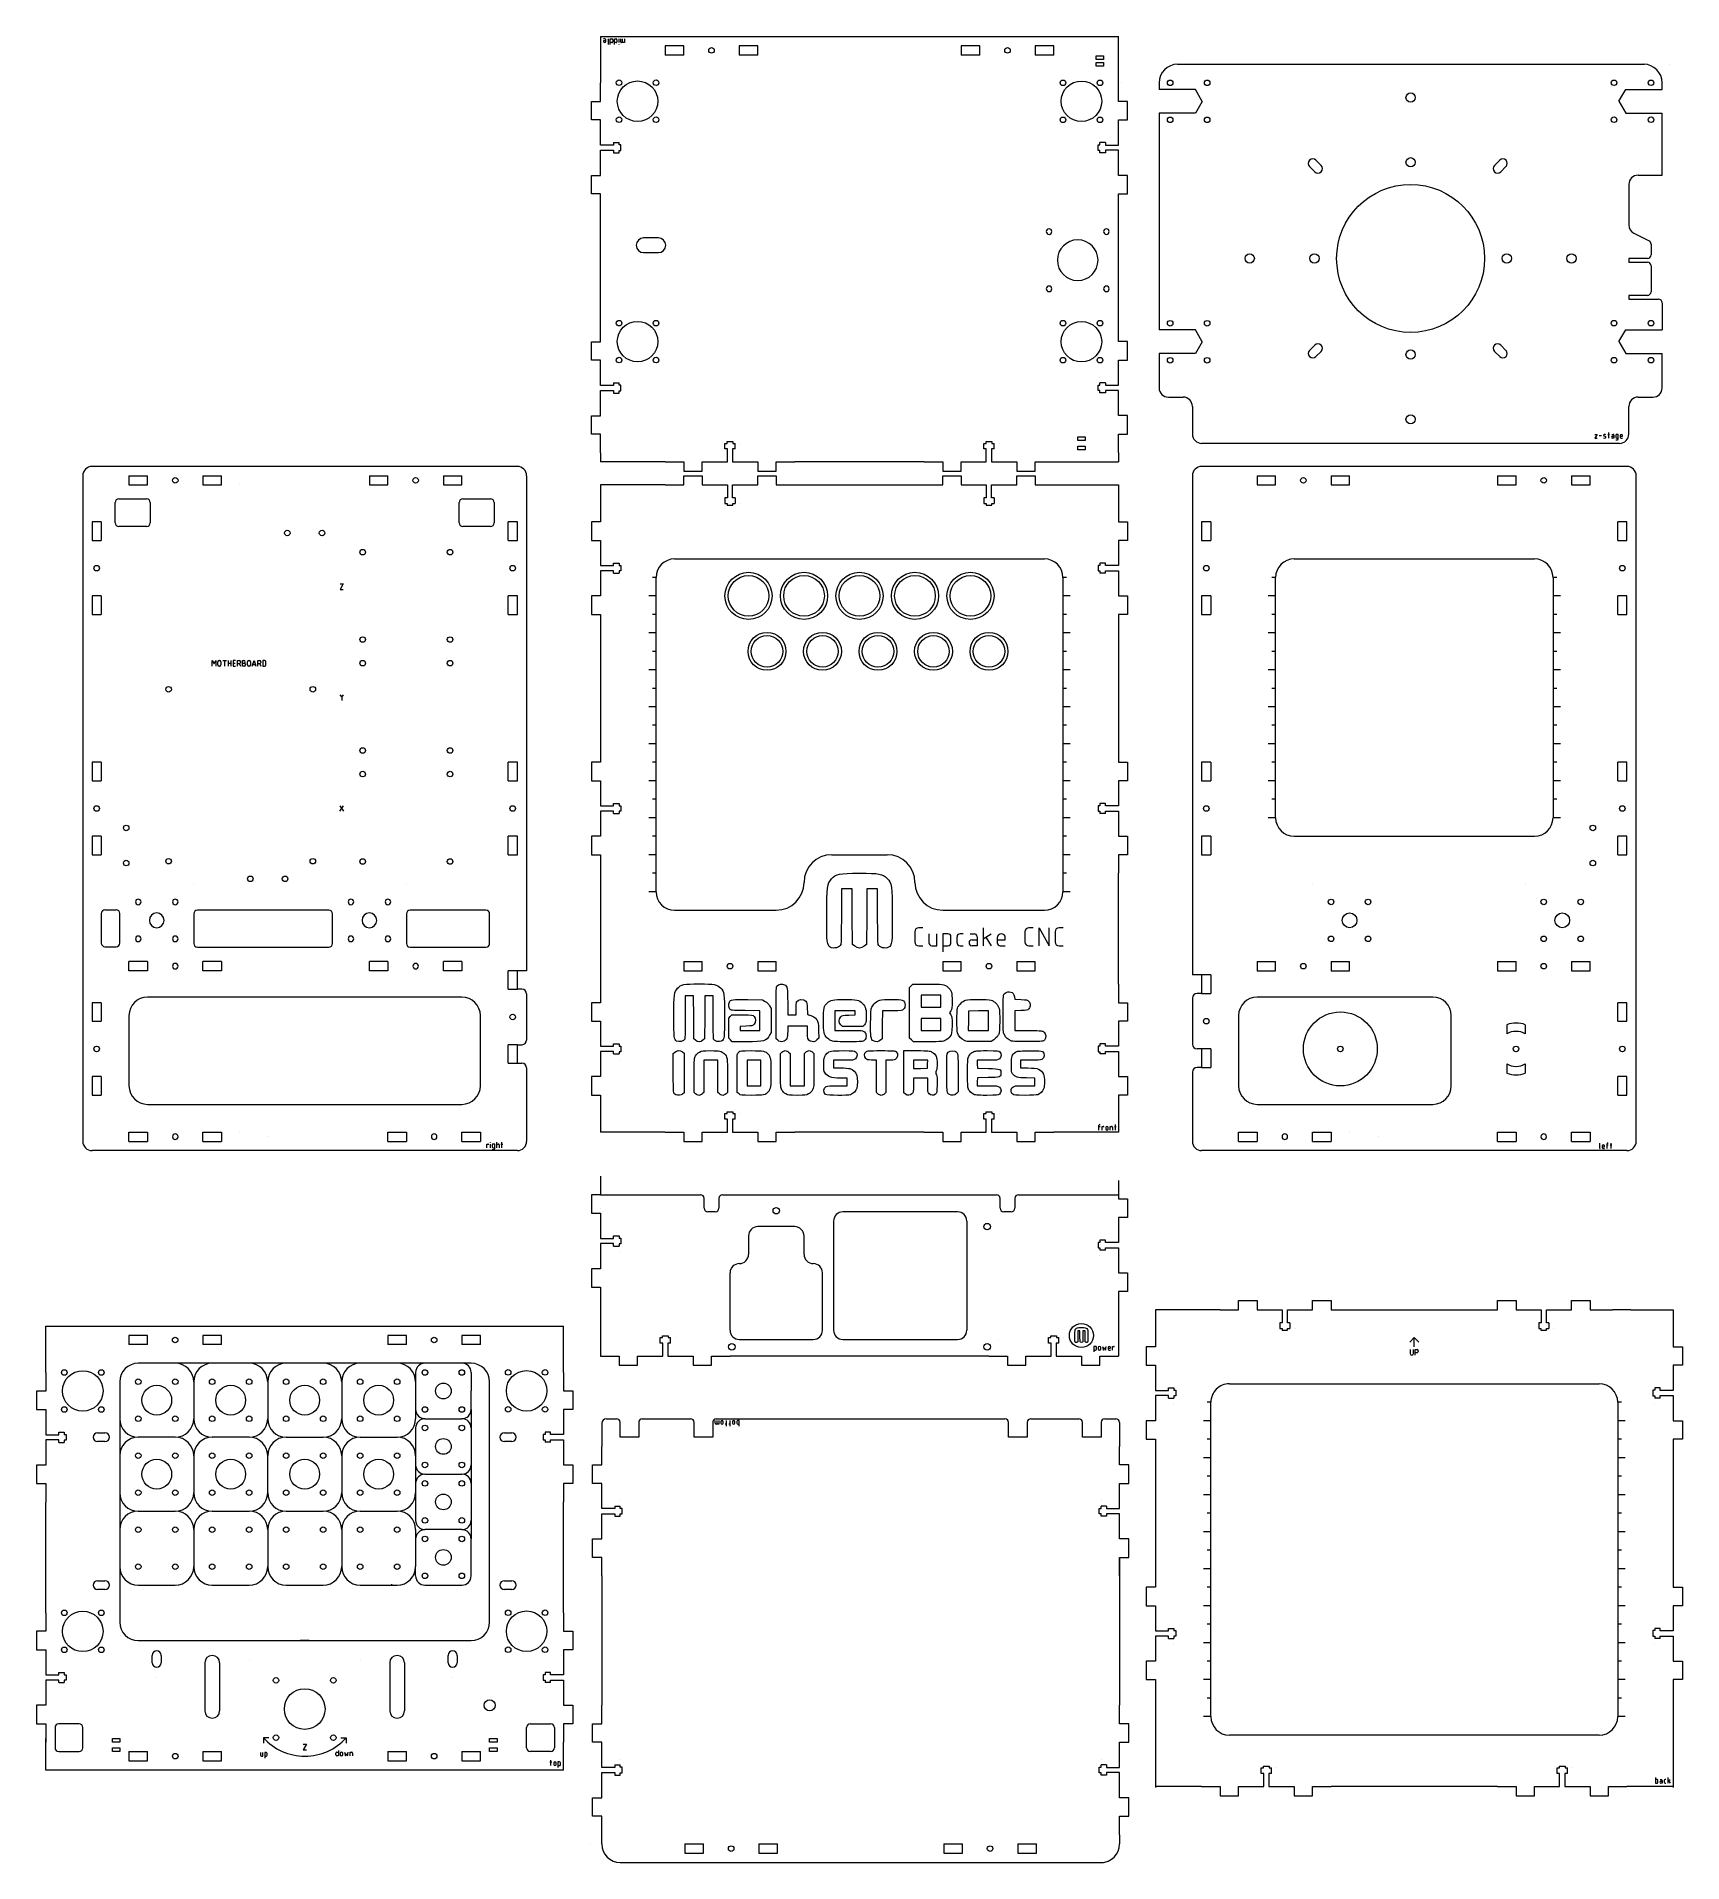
# Model space of a CAD drawing. Header units: millimetres. Extents: x -2445 to -1293, y -1870 to -500.
# Drawn here: x -2445 to -1555, y -1870 to -882 of the extents above; entities that cross this region are included whole.
import ezdxf

# ---------------------------------------------------------------- set-up
doc = ezdxf.new("R2010")
doc.units = ezdxf.units.MM
doc.layers.get('0').update_dxf_attribs({"linetype": 'CONTINUOUS', "lineweight": 0, "true_color": 0x000000})
doc.layers.add('Drawings', color=4, linetype='CONTINUOUS', lineweight=0, true_color=0x00ffff)
doc.layers.add('main-deck', color=7, linetype='CONTINUOUS', lineweight=0, true_color=0x000000)

# ---------------------------------------------------------------- blocks, each defined once
blk = doc.blocks.new('tgrips')
for p, q in [((0, 0), (10, 0)), ((10, 5), (20, 5)), ((10, 0), (10, 5)), ((20, 5), (20, 0)), ((20, 0), (33.58, 0)), ((33.58, 0), (33.58, -7)), ((36.4, -7), (36.4, 0)), ((36.4, 0), (50, 0)), ((50, 5), (60, 5)), ((50, 0), (50, 5)), ((60, 5), (60, 0)), ((60, 0), (70, 0)), ((70, 0), (70, 0)), ((32.25, -7), (32.25, -10)), ((33.58, -7), (32.25, -7)), ((37.75, -7), (36.4, -7)), ((37.75, -7), (37.75, -10)), ((32.25, -10), (33.5, -10)), ((33.5, -10), (33.5, -11)), ((33.5, -11), (36.5, -11)), ((36.5, -10), (37.75, -10)), ((36.5, -11), (36.5, -10)), ((40.5, -10), (40.5, -10))]:
    blk.add_line(p, q)
blk = doc.blocks.new('slot')
for p, q in [((5, 5), (15, 5)), ((5, 5), (5, 0)), ((5, 0), (15, 0)), ((15, 0), (15, 5)), ((45, 5), (45, 0)), ((45, 5), (55, 5)), ((55, 0), (55, 5)), ((45, 0), (55, 0))]:
    blk.add_line(p, q)
blk.add_circle((30, 2.5), 1.5)
blk = doc.blocks.new('bearing hole and guides')
for centre, radius in [((-10, 10), 1.5), ((0, 0), 10.95), ((10, 10), 1.5), ((-10, -10), 1.5), ((10, -10), 1.5)]:
    blk.add_circle(centre, radius)
blk = doc.blocks.new('bearingcover')
for centre, radius in [((-10, 10), 1.5), ((10, 10), 1.5), ((0, 0), 8.06), ((-10, -10), 1.5), ((10, -10), 1.5)]:
    blk.add_circle(centre, radius)
for centre, start, end in [((-10, 10), 90, 180), ((10, 10), 0, 90), ((-10, -10), 180, 270), ((10, -10), 270, 0)]:
    blk.add_arc(centre, 10, start, end)
blk = doc.blocks.new('yaxiscover')
for centre in [(-10, 10), (10, 10), (-10, -10), (10, -10)]:
    blk.add_circle(centre, 1.5)
for centre, start, end in [((-10, 10), 90, 180), ((10, 10), 0, 90), ((-10, -10), 180, 270), ((10, -10), 270, 0)]:
    blk.add_arc(centre, 10, start, end)
blk = doc.blocks.new('Z stage clamps')
for centre, radius in [((-10, 10), 1.5), ((10, 10), 1.5), ((0, 0), 4.25), ((-10, -10), 1.5), ((10, -10), 1.5)]:
    blk.add_circle(centre, radius)
for centre, start, end in [((-10, 10), 90, 180), ((10, 10), 0, 90), ((-10, -10), 180, 270), ((10, -10), 270, 360)]:
    blk.add_arc(centre, 5, start, end)
blk = doc.blocks.new('steppernema17')
for centre, radius in [((-15.495, 15.495), 1.5), ((0, 0), 11), ((15.495, 15.495), 1.5), ((-15.495, -15.495), 1.5), ((15.495, -15.495), 1.5)]:
    blk.add_circle(centre, radius)
blk = doc.blocks.new('m8 holes')
blk.add_line((-20, 20), (-20, 20))
for centre, radius in [((-10, 10), 1.5), ((10, 10), 1.5), ((0, 0), 4), ((-10, -10), 1.5), ((10, -10), 1.5)]:
    blk.add_circle(centre, radius)
blk = doc.blocks.new('stepperdriverboardholes')
for centre in [(-23.62, 23.62), (23.62, 23.62), (-23.62, -23.62), (23.62, -23.62)]:
    blk.add_circle(centre, 1.5)
blk = doc.blocks.new('nut cut outs')
for p, q in [((0, 7.36), (-6.38, 3.68)), ((-6.38, 3.68), (-6.38, -3.68)), ((0, 7.36), (6.37, 3.68)), ((6.37, 3.68), (6.37, -3.68)), ((-6.38, -3.68), (-6.38, -16)), ((6.37, -3.68), (6.37, -16))]:
    blk.add_line(p, q)
for centre in [(-10, 10), (10, 10), (-10, -10), (10, -10)]:
    blk.add_circle(centre, 1.5)

msp = doc.modelspace()

# ---------------------------------------------------------------- linework, layer by layer
for p, q in [((-2140, -882.48), (-2140, -907.61)), ((-2140, -882.48), (-1860, -882.48)), ((-1891.25, -882.61), (-1891.25, -882.61)), ((-1860, -907.61), (-1860, -882.48)), ((-1872, -894.98), (-1872, -892.98)), ((-1872, -892.98), (-1868, -892.98)), ((-1868, -894.98), (-1872, -894.98)), ((-1872, -898.48), (-1872, -896.48)), ((-1872, -896.48), (-1868, -896.48)), ((-1868, -898.48), (-1872, -898.48)), ((-1868, -892.98), (-1868, -894.98)), ((-1868, -896.48), (-1868, -898.48)), ((-1828, -897.5), (-1575.54, -897.5)), ((-1562, -897.5), (-1562, -897.5)), ((-1858.25, -907.48), (-1858.25, -907.48)), ((-1838, -907.5), (-1838, -911.18)), ((-1566, -911.13), (-1566, -907.5)), ((-1838, -923.93), (-1838, -1041.18)), ((-1566, -957.5), (-1566, -923.88)), ((-1753.82, -955.61), (-1756.65, -952.78)), ((-1753.26, -949.39), (-1750.43, -952.22)), ((-1656.65, -952.22), (-1653.82, -949.39)), ((-1650.43, -952.78), (-1653.26, -955.61)), ((-1579, -957.5), (-1566, -957.5)), ((-1584, -962.5), (-1584, -984.41)), ((-2140, -1037.58), (-2140, -977.61)), ((-1860, -1037.48), (-1860, -977.61)), ((-1581.23, -988.88), (-1573.1, -992.95)), ((-1572, -994.74), (-1572, -1000.5)), ((-1584, -1002.5), (-1584, -1004.5)), ((-1574, -1002.5), (-1584, -1002.5)), ((-1584, -1004.5), (-1574, -1004.5)), ((-1572, -1006.5), (-1572, -1020.49)), ((-1584, -1022.49), (-1584, -1024.49)), ((-1574, -1022.49), (-1584, -1022.49)), ((-1584, -1024.49), (-1568, -1024.49)), ((-1566, -1026.49), (-1566, -1041.13)), ((-1838, -1053.93), (-1838, -1072.5)), ((-1756.65, -1052.22), (-1753.82, -1049.39)), ((-1750.43, -1052.78), (-1753.26, -1055.61)), ((-1653.82, -1055.61), (-1656.65, -1052.78)), ((-1653.26, -1049.39), (-1650.43, -1052.22)), ((-1566, -1072.5), (-1566, -1053.88)), ((-1833, -1077.5), (-1825, -1077.5)), ((-1820, -1082.5), (-1820, -1097.5)), ((-1584, -1097.5), (-1584, -1082.5)), ((-1579, -1077.5), (-1571, -1077.5)), ((-1564, -1077.5), (-1564, -1077.5)), ((-1882, -1100.98), (-1882, -1098.98)), ((-1882, -1098.98), (-1878, -1098.98)), ((-1878, -1100.98), (-1882, -1100.98)), ((-1882, -1105.98), (-1882, -1103.98)), ((-1882, -1103.98), (-1878, -1103.98)), ((-1878, -1105.98), (-1882, -1105.98)), ((-1878, -1098.98), (-1878, -1100.98)), ((-1878, -1103.98), (-1878, -1105.98)), ((-1589, -1102.5), (-1815, -1102.5)), ((-1584, -1102.5), (-1584, -1102.5)), ((-2185, -1115), (-2415, -1115)), ((-2140, -1107.58), (-2140, -1112.52)), ((-2105, -1112.52), (-2140, -1112.52)), ((-1965, -1112.52), (-2035, -1112.52)), ((-1895, -1112.52), (-1860, -1112.52)), ((-1860, -1107.48), (-1860, -1112.52)), ((-1860, -1112.52), (-1860, -1112.52)), ((-1585, -1115), (-1815, -1115)), ((-2420, -1120), (-2420, -1480)), ((-2335, -1125), (-2335, -1125)), ((-2180, -1120), (-2180, -1387.75)), ((-2140, -1125), (-2140, -1135)), ((-2105, -1125), (-2140, -1125)), ((-2035, -1125), (-1965, -1125)), ((-1895, -1125), (-1892.75, -1125)), ((-1892.75, -1125), (-1860, -1125)), ((-1860, -1125), (-1860, -1135)), ((-1820, -1120), (-1820, -1390)), ((-1735, -1125), (-1735, -1125)), ((-1580, -1480), (-1580, -1120)), ((-2402.5, -1145.5), (-2402.5, -1134.5)), ((-2400.5, -1132.5), (-2385.5, -1132.5)), ((-2383.5, -1134.5), (-2383.5, -1145.5)), ((-2216.5, -1145.5), (-2216.5, -1134.5)), ((-2214.5, -1132.5), (-2199.5, -1132.5)), ((-2197.5, -1134.5), (-2197.5, -1145.5)), ((-2385.5, -1147.5), (-2400.5, -1147.5)), ((-2199.5, -1147.5), (-2214.5, -1147.5)), ((-2100, -1165), (-1900, -1165)), ((-1765, -1165), (-1635, -1165)), ((-2110, -1345), (-2110, -1175)), ((-1890, -1175), (-1890, -1345)), ((-1775, -1305), (-1775, -1175)), ((-1625, -1175), (-1625, -1305)), ((-2140, -1205), (-2140, -1265)), ((-1860, -1205), (-1860, -1265)), ((-1765, -1315), (-1635, -1315)), ((-2015, -1325), (-1985, -1325)), ((-2140, -1335), (-2140, -1395)), ((-2030, -1340), (-2030, -1340)), ((-1970, -1340), (-1970, -1340)), ((-1860, -1335), (-1860, -1335)), ((-1860, -1395), (-1860, -1335)), ((-2410, -1356.75), (-2410, -1372.75)), ((-2408, -1354.75), (-2402, -1354.75)), ((-2400, -1372.75), (-2400, -1356.75)), ((-2360, -1357), (-2360, -1373)), ((-2287, -1355), (-2358, -1355)), ((-2285, -1373), (-2285, -1357)), ((-2245, -1357), (-2245, -1373)), ((-2202, -1355), (-2243, -1355)), ((-2200, -1373), (-2200, -1357)), ((-2100, -1355), (-2045, -1355)), ((-1955, -1355), (-1900, -1355)), ((-2408, -1374.75), (-2402, -1374.75)), ((-2358, -1375), (-2287, -1375)), ((-2243, -1375), (-2202, -1375)), ((-2180, -1387.75), (-2185, -1387.75)), ((-1815, -1390), (-1820, -1390)), ((-2215, -1402), (-2385, -1402)), ((-2182.5, -1397.75), (-2185, -1397.75)), ((-2180, -1400.25), (-2180, -1425.23)), ((-1815, -1400), (-1817.5, -1400)), ((-1690, -1402), (-1785, -1402)), ((-2395, -1412), (-2395, -1450)), ((-2205, -1450), (-2205, -1412)), ((-1820, -1402.5), (-1820, -1427.5)), ((-1795, -1412), (-1795, -1450)), ((-1680, -1450), (-1680, -1412)), ((-1650, -1416.92), (-1650, -1421.92)), ((-1640, -1416.92), (-1640, -1421.92)), ((-2185, -1427.75), (-2182.49, -1427.73)), ((-1815, -1430), (-1817.5, -1430)), ((-2185, -1437.75), (-2182.5, -1437.75)), ((-2180, -1440.25), (-2180, -1480)), ((-1815, -1440), (-1817.5, -1440)), ((-1760, -1440), (-1760, -1440)), ((-1650, -1438.08), (-1650, -1443.08)), ((-1640, -1438.08), (-1640, -1443.08)), ((-1820, -1442.5), (-1820, -1480)), ((-2385, -1460), (-2215, -1460)), ((-1785, -1460), (-1690, -1460)), ((-2140, -1465), (-2140, -1475)), ((-1860, -1465), (-1860, -1475)), ((-2335, -1475), (-2335, -1475)), ((-2319.37, -1477.48), (-2319.37, -1477.48)), ((-2105, -1475), (-2140, -1475)), ((-1965, -1475), (-2035, -1475)), ((-1860, -1475), (-1895, -1475)), ((-1735, -1475), (-1735, -1475)), ((-1719.37, -1477.48), (-1719.37, -1477.48)), ((-2185, -1485), (-2415, -1485)), ((-1585, -1485), (-1815, -1485)), ((-2140, -1508.87), (-2086, -1508.87)), ((-2084, -1516.12), (-2084, -1510.87)), ((-2076, -1510.87), (-2076, -1516.12)), ((-2074, -1508.87), (-1926, -1508.87)), ((-1924, -1516.12), (-1924, -1510.87)), ((-1916, -1510.87), (-1916, -1516.12)), ((-1914, -1508.87), (-1860, -1508.87)), ((-2140, -1516.12), (-2140, -1516.12)), ((-2078, -1518.12), (-2082, -1518.12)), ((-1947, -1518.12), (-2009, -1518.12)), ((-1918, -1518.12), (-1922, -1518.12)), ((-2037, -1526.12), (-2055, -1526.12)), ((-2035, -1526.12), (-2037, -1526.12)), ((-2014, -1523.12), (-2014, -1582.12)), ((-1942, -1523.12), (-1942, -1582.12)), ((-2060, -1531.12), (-2060, -1541.12)), ((-2030, -1541.12), (-2030, -1531.12)), ((-2065, -1546.12), (-2065, -1546.12)), ((-2025, -1546.12), (-2025, -1546.12)), ((-2070, -1582.12), (-2070, -1551.12)), ((-2020, -1582.12), (-2020, -1551.12)), ((-2140, -1568.87), (-2140, -1596.12)), ((-2440, -1580), (-2160, -1580)), ((-2440, -1605.09), (-2440, -1580)), ((-2160, -1605), (-2160, -1580)), ((-1860, -1571.13), (-1860, -1596.12)), ((-1840, -1571.13), (-1840, -1581.13)), ((-1817, -1571.13), (-1840, -1571.13)), ((-1805, -1571.13), (-1817, -1571.13)), ((-1735, -1571.13), (-1665, -1571.13)), ((-1595, -1571.13), (-1592.75, -1571.13)), ((-1583, -1571.13), (-1592.75, -1571.13)), ((-1583, -1571.13), (-1560, -1571.13)), ((-1560, -1571.13), (-1560, -1581.13)), ((-2065, -1587.12), (-2025, -1587.12)), ((-2009, -1587.12), (-1947, -1587.12)), ((-1925, -1587.5), (-1925, -1587.5)), ((-1560, -1583.13), (-1560, -1591.13)), ((-1930, -1596.12), (-2070, -1596.12)), ((-2210, -1600), (-2390, -1600)), ((-2376.37, -1599.86), (-2376.37, -1599.86)), ((-2240, -1605), (-2240, -1610)), ((-2210, -1605), (-2210, -1615)), ((-2400, -1610), (-2400, -1740)), ((-2360, -1610), (-2360, -1630)), ((-2320, -1610), (-2320, -1630)), ((-2280, -1610), (-2280, -1630)), ((-2240, -1610), (-2240, -1630)), ((-2210, -1625), (-2210, -1615)), ((-2200, -1740), (-2200, -1610)), ((-1800, -1611.12), (-1600, -1611.12)), ((-2210, -1625), (-2210, -1635)), ((-2155.3, -1627.33), (-2155.3, -1627.33)), ((-2155.3, -1627.33), (-2155.3, -1627.33)), ((-1810, -1791.13), (-1810, -1621.13)), ((-1590, -1621.13), (-1590, -1791.13)), ((-2412, -1637.6), (-2408, -1637.6)), ((-2240, -1635), (-2240, -1635)), ((-2240, -1635), (-2240, -1655)), ((-2235, -1630), (-2215, -1630)), ((-2210, -1635), (-2210, -1645)), ((-2192, -1637.6), (-2188, -1637.6)), ((-2139.37, -1632.5), (-2139.38, -1645)), ((-2136.87, -1630), (-2131.37, -1630)), ((-2129.38, -1640), (-2129.38, -1632)), ((-2119.38, -1632), (-2119.38, -1640)), ((-2117.5, -1630), (-2091.37, -1630)), ((-2089.37, -1640), (-2089.37, -1632)), ((-2079.37, -1632), (-2079.37, -1640)), ((-2077.5, -1630), (-1921.38, -1630)), ((-1919.37, -1640), (-1919.37, -1632)), ((-1909.37, -1632), (-1909.37, -1640)), ((-1907.38, -1630), (-1881.38, -1630)), ((-1879.37, -1640), (-1879.37, -1632)), ((-1869.38, -1632), (-1869.38, -1640)), ((-1867.38, -1630), (-1861.38, -1630)), ((-1859.38, -1632), (-1859.38, -1645)), ((-2408, -1642.4), (-2412, -1642.4)), ((-2370, -1640), (-2390, -1640)), ((-2330, -1640), (-2350, -1640)), ((-2310, -1640), (-2290, -1640)), ((-2270, -1640), (-2250, -1640)), ((-2210, -1645), (-2210, -1665)), ((-2188, -1642.4), (-2192, -1642.4)), ((-2119.38, -1640), (-2129.38, -1640)), ((-2079.37, -1640), (-2089.37, -1640)), ((-1909.37, -1640), (-1919.37, -1640)), ((-1869.38, -1640), (-1879.37, -1640)), ((-2360, -1650), (-2360, -1670)), ((-2320, -1670), (-2320, -1650)), ((-2280, -1650), (-2280, -1670)), ((-2240, -1655), (-2240, -1665)), ((-1840, -1651.13), (-1840, -1711.13)), ((-1560, -1651.13), (-1560, -1711.13)), ((-2240, -1665), (-2240, -1685)), ((-2235, -1660), (-2215, -1660)), ((-2210, -1665), (-2210, -1675)), ((-2440, -1734.97), (-2440, -1675.09)), ((-2210, -1675), (-2210, -1695)), ((-2160, -1734.97), (-2160, -1675)), ((-2390, -1680), (-2370, -1680)), ((-2350, -1680), (-2330, -1680)), ((-2310, -1680), (-2290, -1680)), ((-2270, -1680), (-2250, -1680)), ((-2360, -1690), (-2360, -1710)), ((-2320, -1690), (-2320, -1710)), ((-2280, -1690), (-2280, -1710)), ((-2240, -1690), (-2240, -1710)), ((-2215, -1690), (-2235, -1690)), ((-2210, -1715), (-2210, -1695)), ((-1859.38, -1705), (-1859.38, -1715)), ((-2412, -1717.6), (-2408, -1717.6)), ((-2240, -1715), (-2240, -1710)), ((-2192, -1717.6), (-2188, -1717.6)), ((-2139.38, -1715), (-2139.38, -1785)), ((-1859.38, -1715), (-1859.38, -1785)), ((-2408, -1722.4), (-2412, -1722.4)), ((-2390, -1720), (-2370, -1720)), ((-2350, -1720), (-2330, -1720)), ((-2310, -1720), (-2290, -1720)), ((-2270, -1720), (-2250, -1720)), ((-2253, -1719.5), (-2253, -1720)), ((-2235, -1720), (-2215, -1720)), ((-2188, -1722.4), (-2192, -1722.4)), ((-2390, -1750), (-2210, -1750)), ((-2382.4, -1762), (-2382.4, -1758)), ((-2377.6, -1758), (-2377.6, -1762)), ((-2354.01, -1761.97), (-2354, -1787.98)), ((-2346.01, -1762.02), (-2346, -1787.98)), ((-2330, -1759.96), (-2330, -1759.96)), ((-2270, -1759.96), (-2270, -1759.96)), ((-2254.01, -1761.97), (-2254, -1787.98)), ((-2246.01, -1762.02), (-2246, -1787.98)), ((-2222.4, -1762), (-2222.4, -1758)), ((-2217.6, -1758), (-2217.6, -1762)), ((-2380, -1769.96), (-2380, -1769.96)), ((-2220, -1769.96), (-2220, -1769.96)), ((-1840, -1781.13), (-1840, -1829.38)), ((-1560, -1781.13), (-1560, -1829.38)), ((-2443, -1795), (-2443, -1795)), ((-2435, -1797), (-2435, -1808)), ((-2422, -1795), (-2433, -1795)), ((-2420, -1808), (-2420, -1797)), ((-2180, -1808), (-2180, -1797)), ((-2178, -1795), (-2167, -1795)), ((-2165, -1797), (-2165, -1808)), ((-2440, -1820), (-2440, -1803)), ((-2404, -1805), (-2404, -1803)), ((-2404, -1803), (-2400, -1803)), ((-2400, -1805), (-2404, -1805)), ((-2400, -1803), (-2400, -1805)), ((-2200, -1805), (-2200, -1803)), ((-2200, -1803), (-2196, -1803)), ((-2196, -1805), (-2200, -1805)), ((-2196, -1803), (-2196, -1805)), ((-2160, -1820), (-2160, -1804.97)), ((-1600, -1801.13), (-1800, -1801.13)), ((-2433, -1810), (-2422, -1810)), ((-2404, -1810), (-2404, -1808)), ((-2404, -1808), (-2400, -1808)), ((-2400, -1810), (-2404, -1810)), ((-2400, -1808), (-2400, -1810)), ((-2200, -1810), (-2200, -1808)), ((-2200, -1808), (-2196, -1808)), ((-2196, -1810), (-2200, -1810)), ((-2196, -1808), (-2196, -1810)), ((-2167, -1810), (-2178, -1810)), ((-2160, -1820), (-2440, -1820)), ((-2407, -1819.88), (-2407, -1819.88)), ((-1815, -1828.88), (-1840, -1828.88)), ((-1805, -1828.88), (-1805, -1828.88)), ((-1655, -1828.88), (-1745, -1828.88)), ((-1560, -1828.88), (-1585, -1828.88)), ((-2139.38, -1860), (-2139.38, -1855)), ((-1859.38, -1855), (-1859.38, -1860)), ((-2145.62, -1860), (-2145.62, -1860)), ((-2129.38, -1870), (-1868.13, -1870))]:
    msp.add_line(p, q)
at = {"lineweight": 5}
for p, q in [((-2006.9, -1343.35), (-2009.81, -1343.35)), ((-2009.81, -1343.35), (-2009.81, -1358.14)), ((-2004, -1343.35), (-2006.9, -1343.35)), ((-2003.88, -1358.42), (-2004, -1343.35)), ((-1996, -1343.35), (-1996.12, -1358.42)), ((-1993.09, -1343.35), (-1996, -1343.35)), ((-1990.19, -1343.35), (-1993.09, -1343.35)), ((-1990.19, -1358.14), (-1990.19, -1343.35)), ((-2003.76, -1373.49), (-2003.88, -1358.42)), ((-1996.12, -1358.42), (-1996.24, -1373.49)), ((-2015.8, -1375.03), (-2015.8, -1375.03)), ((-2002.59, -1374.49), (-2003.76, -1373.49)), ((-1996.24, -1373.49), (-1997.41, -1374.49))]:
    msp.add_line(p, q, dxfattribs=at)
for centre, radius in [((-1702, -915.5), 2.5), ((-1702, -950.5), 2.5), ((-1702, -1002.5), 40), ((-1789, -1002.5), 2.5), ((-1754, -1002.5), 2.5), ((-1650, -1002.5), 2.5), ((-1615, -1002.5), 2.5), ((-1702, -1054.5), 2.5), ((-1702, -1089.5), 2.5), ((-2309.4, -1151), 1.5), ((-2290.6, -1151), 1.5), ((-2060, -1185), 12.75), ((-2060, -1185), 11), ((-2030, -1185), 12.75), ((-2030, -1185), 11), ((-2000, -1185), 12.75), ((-2000, -1185), 11), ((-1970, -1185), 12.75), ((-1970, -1185), 11), ((-1940, -1185), 12.75), ((-1940, -1185), 11), ((-2050, -1215), 10.25), ((-2020, -1215), 10.25), ((-1990, -1215), 10.25), ((-1960, -1215), 10.25), ((-1930, -1215), 10.25), ((-2050, -1215), 8.5), ((-2020, -1215), 8.5), ((-1990, -1215), 8.5), ((-1960, -1215), 8.5), ((-1930, -1215), 8.5), ((-2373.6, -1235.5), 1.5), ((-2295.6, -1235.5), 1.5), ((-2396.5, -1310.5), 1.5), ((-1603.5, -1310.5), 1.5), ((-2396.5, -1329.5), 1.5), ((-2373.6, -1328.5), 1.5), ((-2295.6, -1328.5), 1.5), ((-1603.5, -1329.5), 1.5), ((-2329.4, -1338), 1.5), ((-2310.6, -1338), 1.5), ((-1740, -1430), 20), ((-1740, -1430), 1.5), ((-1645, -1430), 1.5), ((-2045, -1517.5), 1.75), ((-1931, -1526.12), 1.75), ((-2069, -1591.13), 1.75), ((-1931, -1591.13), 1.75), ((-2200, -1785), 3)]:
    msp.add_circle(centre, radius)
for centre, radius, start, end in [((-1828, -907.5), 10, 90, 180), ((-1576, -907.5), 10, 360, 90), ((-1754.95, -951.09), 2.4, 45, 225), ((-1752.12, -953.91), 2.4, 225, 45), ((-1654.95, -953.91), 2.4, 135, 315), ((-1652.12, -951.09), 2.4, 315, 135), ((-1579, -962.5), 5, 90, 180), ((-1579, -984.41), 5, 180, 243.43495), ((-1574, -994.74), 2, 0, 63.43495), ((-1574, -1000.5), 2, 270, 0), ((-1574, -1006.5), 2, 0, 90), ((-1574, -1020.49), 2, 270, 0), ((-1568, -1026.49), 2, 0.00908, 90), ((-1754.95, -1053.91), 2.4, 135, 315), ((-1752.12, -1051.09), 2.4, 315, 135), ((-1654.95, -1051.09), 2.4, 45, 225), ((-1652.12, -1053.91), 2.4, 225, 45), ((-1833, -1072.5), 5, 180, 270), ((-1571, -1072.5), 5, 270, 360), ((-1825, -1082.5), 5, 360, 90), ((-1579, -1082.5), 5, 90, 180), ((-1815, -1097.5), 5, 180, 270), ((-1589, -1097.5), 5, 270, 360), ((-2415, -1120), 5, 90, 180), ((-2185, -1120), 5, 0, 90), ((-1815, -1120), 5, 90, 180), ((-1585, -1120), 5, 0, 90), ((-2400.5, -1134.5), 2, 90, 180), ((-2385.5, -1134.5), 2, 360, 90), ((-2214.5, -1134.5), 2, 90, 180), ((-2199.5, -1134.5), 2, 360, 90), ((-2400.5, -1145.5), 2, 180, 270), ((-2385.5, -1145.5), 2, 270, 360), ((-2214.5, -1145.5), 2, 180, 270), ((-2199.5, -1145.5), 2, 270, 360), ((-2100, -1175), 10, 90, 180), ((-1900, -1175), 10, 0, 90), ((-1765, -1175), 10, 90, 180), ((-1635, -1175), 10, 0, 90), ((-1765, -1305), 10, 180, 270), ((-1635, -1305), 10, 270, 0), ((-2015, -1340), 15, 90, 180), ((-1985, -1340), 15, 0, 90), ((-2045, -1340), 15, 270, 0), ((-1955, -1340), 15, 180, 270), ((-2100, -1345), 10, 180, 270), ((-1900, -1345), 10, 270, 0), ((-2408, -1356.75), 2, 90, 180), ((-2402, -1356.75), 2, 0, 90), ((-2358, -1357), 2, 90, 180), ((-2287, -1357), 2, 0, 90), ((-2243, -1357), 2, 90, 180), ((-2202, -1357), 2, 0, 90), ((-2408, -1372.75), 2, 180, 270), ((-2402, -1372.75), 2, 270, 0), ((-2358, -1373), 2, 180, 270), ((-2287, -1373), 2, 270, 0), ((-2243, -1373), 2, 180, 270), ((-2202, -1373), 2, 270, 0), ((-2385, -1412), 10, 90, 180), ((-2215, -1412), 10, 0, 90), ((-2182.5, -1400.25), 2.5, 0, 90), ((-1817.5, -1402.5), 2.5, 90, 180), ((-1785, -1412), 10, 90, 180), ((-1690, -1412), 10, 0, 90), ((-1645, -1430), 14, 69.07517, 110.92483), ((-1645, -1430), 9.5, 58.24314, 121.75686), ((-2182.5, -1425.23), 2.5, 270.33183, 0), ((-1817.5, -1427.5), 2.5, 180, 270), ((-2182.5, -1440.25), 2.5, 0, 90), ((-1817.5, -1442.5), 2.5, 90, 180), ((-1645, -1430), 9.5, 238.24314, 301.75686), ((-2385, -1450), 10, 180, 270), ((-2215, -1450), 10, 270, 0), ((-1785, -1450), 10, 180, 270), ((-1690, -1450), 10, 270, 0), ((-1645, -1430), 14, 249.07517, 290.92483), ((-2415, -1480), 5, 180, 270), ((-2185, -1480), 5, 270, 0), ((-1815, -1480), 5, 180, 270), ((-1585, -1480), 5, 270, 0), ((-2086, -1510.87), 2, 0, 90), ((-2074, -1510.87), 2, 90, 180), ((-1926, -1510.87), 2, 0, 90), ((-1914, -1510.87), 2, 90, 180), ((-2082, -1516.12), 2, 180, 270), ((-2078, -1516.12), 2, 270, 0), ((-2009, -1523.12), 5, 90, 180), ((-1947, -1523.12), 5, 0, 90), ((-1922, -1516.12), 2, 180, 270), ((-1918, -1516.12), 2, 270, 0), ((-2055, -1531.12), 5, 90, 180), ((-2035, -1531.12), 5, 0, 90), ((-2065, -1551.12), 5, 90, 180), ((-2065, -1541.12), 5, 270, 0), ((-2025, -1541.12), 5, 180, 270), ((-2025, -1551.12), 5, 0, 90), ((-2065, -1582.12), 5, 180, 270), ((-2025, -1582.12), 5, 270, 0), ((-2009, -1582.12), 5, 180, 270), ((-1947, -1582.12), 5, 270, 0), ((-2210, -1610), 10, 360, 90), ((-1800, -1621.13), 10, 90, 180.00014), ((-1600, -1621.13), 10, 0, 90), ((-2412, -1640), 2.4, 90, 270), ((-2408, -1640), 2.4, 270, 90), ((-2192, -1640), 2.4, 90, 270), ((-2188, -1640), 2.4, 270, 90), ((-2136.87, -1632.5), 2.5, 90, 179.9809), ((-2131.37, -1632), 2, 360, 90), ((-2117.44, -1631.94), 1.94, 91.84761, 181.84761), ((-2091.37, -1632), 2, 360, 90), ((-2077.44, -1631.94), 1.94, 91.84761, 181.84761), ((-1921.38, -1632), 2, 0, 90), ((-1907.38, -1632), 2, 90, 180), ((-1881.38, -1632), 2, 0, 90), ((-1867.38, -1632), 2, 90, 180), ((-1861.38, -1632), 2, 0, 90), ((-2412, -1720), 2.4, 90, 270), ((-2408, -1720), 2.4, 270, 90), ((-2192, -1720), 2.4, 90, 270), ((-2188, -1720), 2.4, 270, 90), ((-2390, -1740), 10, 180, 270), ((-2210, -1740), 10, 270, 360), ((-2380, -1758), 2.4, 360, 180), ((-2300, -1779.96), 30.06, 85.29473, 94.70527), ((-2220, -1758), 2.4, 360, 180), ((-2380, -1762), 2.4, 180, 360), ((-2350.01, -1762.02), 4, 360, 180), ((-2250.01, -1762.02), 4, 360, 180), ((-2220, -1762), 2.4, 180, 360), ((-2433, -1797), 2, 90, 180), ((-2422, -1797), 2, 360, 90), ((-2350, -1787.98), 4, 180, 360), ((-2250, -1787.98), 4, 180, 360), ((-2178, -1797), 2, 90, 180), ((-2167, -1797), 2, 360, 90), ((-1800, -1791.13), 10, 180, 270), ((-1600, -1791.13), 10, 270, 0), ((-2433, -1808), 2, 180, 270), ((-2422, -1808), 2, 270, 360), ((-2178, -1808), 2, 180, 270), ((-2167, -1808), 2, 270, 360), ((-2129.38, -1860), 10, 180, 270), ((-1869.38, -1860), 10, 270, 360)]:
    msp.add_arc(centre, radius, start, end)
for points in [[(-2017.74, -1358), (-2017.74, -1342.03), (-2017.57, -1340.71), (-2015.14, -1338.07)], [(-2015.14, -1338.07), (-2012.59, -1335.31), (-2011.06, -1335), (-1999.99, -1335)], [(-1999.99, -1335), (-1989.31, -1335), (-1987.63, -1335.31), (-1985.1, -1337.79)], [(-1985.1, -1337.79), (-1982.41, -1340.42), (-1982.25, -1341.5), (-1982.25, -1357.64)], [(-2015.8, -1375.03), (-2017.57, -1374), (-2017.74, -1372.51), (-2017.74, -1358)], [(-2009.81, -1358.14), (-2009.81, -1366.27), (-2009.93, -1373.23), (-2010.07, -1373.6)], [(-1989.93, -1373.6), (-1990.07, -1373.23), (-1990.19, -1366.27), (-1990.19, -1358.14)], [(-1982.25, -1357.64), (-1982.25, -1372.66), (-1982.42, -1374.05), (-1984.28, -1375.05)], [(-2010.07, -1373.6), (-2010.66, -1375.14), (-2014.12, -1376), (-2015.8, -1375.03)], [(-1997.41, -1374.49), (-1998.96, -1375.82), (-2001.04, -1375.82), (-2002.59, -1374.49)], [(-1984.28, -1375.05), (-1986.03, -1375.99), (-1989.34, -1375.14), (-1989.93, -1373.6)]]:
    msp.add_open_spline(points, degree=3, dxfattribs=at)
at = {"layer": 'Drawings'}
for p, q in [((-2137.63, -883.79), (-2138.46, -883.79)), ((-2137.13, -884.79), (-2138.46, -884.79)), ((-2138.46, -884.79), (-2138.46, -885.12)), ((-2137.13, -885.12), (-2137.13, -884.29)), ((-2135.79, -886.79), (-2135.79, -884.12)), ((-2134.79, -886.79), (-2134.79, -883.79)), ((-2134.79, -883.79), (-2133.96, -883.79)), ((-2133.96, -885.79), (-2134.79, -885.79)), ((-2133.46, -884.29), (-2133.46, -885.29)), ((-2132.46, -886.79), (-2132.46, -883.79)), ((-2132.46, -883.79), (-2131.63, -883.79)), ((-2131.63, -885.79), (-2132.46, -885.79)), ((-2131.13, -884.29), (-2131.13, -885.29)), ((-2130.13, -883.79), (-2130.13, -885.79)), ((-2130.13, -886.62), (-2130.13, -886.79)), ((-2129.13, -885.29), (-2129.13, -883.79)), ((-2127.13, -885.79), (-2128.63, -885.79)), ((-2128.13, -885.79), (-2128.13, -883.79)), ((-2127.13, -883.79), (-2127.13, -885.79)), ((-1602.37, -1097.64), (-1601.04, -1097.64)), ((-1601.04, -1097.64), (-1602.37, -1099.64)), ((-1602.37, -1099.64), (-1601.04, -1099.64)), ((-1600.04, -1098.3), (-1598.71, -1098.3)), ((-1597.44, -1098.5), (-1596.65, -1098.82)), ((-1595.37, -1097.64), (-1594.37, -1097.64)), ((-1595.04, -1096.64), (-1595.04, -1099.64)), ((-1593.21, -1097.64), (-1592.54, -1097.64)), ((-1592.87, -1098.64), (-1592.04, -1098.64)), ((-1592.04, -1099.64), (-1592.87, -1099.64)), ((-1592.04, -1098.14), (-1592.04, -1099.64)), ((-1591.04, -1098.14), (-1591.04, -1099.14)), ((-1591.04, -1100.64), (-1590.21, -1100.64)), ((-1589.71, -1097.64), (-1590.54, -1097.64)), ((-1590.54, -1099.64), (-1589.71, -1099.64)), ((-1589.71, -1100.14), (-1589.71, -1097.64)), ((-1588.71, -1098.3), (-1588.71, -1099.14)), ((-1588.71, -1098.64), (-1587.37, -1098.64)), ((-1588.21, -1099.64), (-1587.37, -1099.64)), ((-1587.37, -1098.64), (-1587.37, -1098.3)), ((-2110, -1175), (-2112, -1175)), ((-1888, -1175), (-1890, -1175)), ((-1775, -1175), (-1777, -1175)), ((-1623, -1175), (-1625, -1175)), ((-2280.83, -1178.5), (-2279.17, -1178.5)), ((-2279.17, -1178.5), (-2280.83, -1181.5)), ((-2280.83, -1181.5), (-2279.17, -1181.5)), ((-2110, -1185), (-2114, -1185)), ((-1886, -1185), (-1890, -1185)), ((-1775, -1185), (-1779, -1185)), ((-1621, -1185), (-1625, -1185)), ((-2110, -1195), (-2112, -1195)), ((-1888, -1195), (-1890, -1195)), ((-1775, -1195), (-1777, -1195)), ((-1623, -1195), (-1625, -1195)), ((-2110, -1205), (-2114, -1205)), ((-1886, -1205), (-1890, -1205)), ((-1775, -1205), (-1779, -1205)), ((-1621, -1205), (-1625, -1205)), ((-2350, -1223), (-2350, -1220)), ((-2350, -1220), (-2349, -1221.67)), ((-2349, -1221.67), (-2348, -1220)), ((-2348, -1220), (-2348, -1223)), ((-2347, -1222.33), (-2347, -1220.67)), ((-2346.33, -1220), (-2346, -1220)), ((-2346, -1223), (-2346.33, -1223)), ((-2345.33, -1220.67), (-2345.33, -1222.33)), ((-2344.33, -1220), (-2342.33, -1220)), ((-2343.33, -1220), (-2343.33, -1223)), ((-2341.33, -1220), (-2341.33, -1223)), ((-2341.33, -1221.33), (-2339.67, -1221.33)), ((-2339.67, -1223), (-2339.67, -1220)), ((-2337.33, -1220), (-2338.67, -1220)), ((-2338.67, -1220), (-2338.67, -1223)), ((-2338.67, -1221.33), (-2337.67, -1221.33)), ((-2338.67, -1223), (-2337.33, -1223)), ((-2336.33, -1223), (-2336.33, -1220)), ((-2336.33, -1220), (-2335.33, -1220)), ((-2335.33, -1221.67), (-2336.33, -1221.67)), ((-2335.33, -1221.67), (-2334.67, -1223)), ((-2334.67, -1220.67), (-2334.67, -1221)), ((-2333.67, -1223), (-2333.67, -1220)), ((-2333.67, -1220), (-2332.83, -1220)), ((-2333.67, -1221.33), (-2332.8, -1221.33)), ((-2332.8, -1223), (-2333.67, -1223)), ((-2332, -1222.13), (-2332, -1222.2)), ((-2331, -1222.33), (-2331, -1220.67)), ((-2330.33, -1220), (-2330, -1220)), ((-2330, -1223), (-2330.33, -1223)), ((-2329.33, -1220.67), (-2329.33, -1222.33)), ((-2328.33, -1223), (-2327.33, -1220)), ((-2328.06, -1222.17), (-2326.61, -1222.17)), ((-2327.33, -1220), (-2326.33, -1223)), ((-2325.33, -1223), (-2325.33, -1220)), ((-2325.33, -1220), (-2324.33, -1220)), ((-2324.33, -1221.67), (-2325.33, -1221.67)), ((-2324.33, -1221.67), (-2323.67, -1223)), ((-2323.67, -1220.67), (-2323.67, -1221)), ((-2321.67, -1220), (-2322.67, -1220)), ((-2322.67, -1220), (-2322.67, -1223)), ((-2322.67, -1223), (-2321.67, -1223)), ((-2321, -1222.33), (-2321, -1220.67)), ((-2110, -1215), (-2112, -1215)), ((-1888, -1215), (-1890, -1215)), ((-1775, -1215), (-1777, -1215)), ((-1623, -1215), (-1625, -1215)), ((-2110, -1225), (-2114, -1225)), ((-1886, -1225), (-1890, -1225)), ((-1775, -1225), (-1779, -1225)), ((-1621, -1225), (-1625, -1225)), ((-2281, -1238.5), (-2280, -1239.83)), ((-2280, -1239.83), (-2279, -1238.5)), ((-2280, -1239.83), (-2280, -1241.5)), ((-2110, -1235), (-2112, -1235)), ((-1888, -1235), (-1890, -1235)), ((-1775, -1235), (-1777, -1235)), ((-1623, -1235), (-1625, -1235)), ((-2110, -1245), (-2114, -1245)), ((-1886, -1245), (-1890, -1245)), ((-1775, -1245), (-1779, -1245)), ((-1621, -1245), (-1625, -1245)), ((-2110, -1255), (-2112, -1255)), ((-1888, -1255), (-1890, -1255)), ((-1775, -1255), (-1777, -1255)), ((-1623, -1255), (-1625, -1255)), ((-2110, -1265), (-2114, -1265)), ((-1886, -1265), (-1890, -1265)), ((-1775, -1265), (-1779, -1265)), ((-1621, -1265), (-1625, -1265)), ((-2110, -1275), (-2112, -1275)), ((-1888, -1275), (-1890, -1275)), ((-1775, -1275), (-1777, -1275)), ((-1623, -1275), (-1625, -1275)), ((-2110, -1285), (-2114, -1285)), ((-1886, -1285), (-1890, -1285)), ((-1775, -1285), (-1779, -1285)), ((-1621, -1285), (-1625, -1285)), ((-2281, -1298.5), (-2279, -1301.5)), ((-2281, -1301.5), (-2279, -1298.5)), ((-2110, -1295), (-2112, -1295)), ((-1888, -1295), (-1890, -1295)), ((-1775, -1295), (-1777, -1295)), ((-1623, -1295), (-1625, -1295)), ((-2110, -1305), (-2114, -1305)), ((-1886, -1305), (-1890, -1305)), ((-1775, -1305), (-1779, -1305)), ((-1621, -1305), (-1625, -1305)), ((-2110, -1315), (-2112, -1315)), ((-1888, -1315), (-1890, -1315)), ((-2110, -1325), (-2114, -1325)), ((-1886, -1325), (-1890, -1325)), ((-2110, -1335), (-2112, -1335)), ((-1888, -1335), (-1890, -1335)), ((-2110, -1345), (-2114, -1345)), ((-1886, -1345), (-1890, -1345)), ((-1870, -1470.91), (-1869.84, -1470.91)), ((-1861.84, -1470.91), (-1861.84, -1473.91)), ((-2199.54, -1480.63), (-2199.54, -1480.46)), ((-2196.21, -1480.46), (-2196.21, -1483.46)), ((-2193.54, -1480.46), (-2193.54, -1483.46)), ((-1870.84, -1471.91), (-1869.84, -1471.91)), ((-1870.5, -1473.91), (-1870.5, -1471.41)), ((-1868.84, -1473.91), (-1868.84, -1471.91)), ((-1868.84, -1471.91), (-1868.17, -1471.91)), ((-1866.84, -1472.57), (-1866.84, -1473.24)), ((-1865.5, -1473.24), (-1865.5, -1472.57)), ((-1864.5, -1473.91), (-1864.5, -1471.91)), ((-1864.5, -1471.91), (-1863.67, -1471.91)), ((-1863.17, -1472.41), (-1863.17, -1473.91)), ((-1862.17, -1471.91), (-1861.17, -1471.91)), ((-1599.81, -1480.91), (-1599.81, -1483.58)), ((-1595.31, -1480.91), (-1595.15, -1480.91)), ((-1593.81, -1480.91), (-1593.81, -1483.91)), ((-2201.54, -1483.46), (-2201.54, -1481.46)), ((-2201.54, -1481.46), (-2200.88, -1481.46)), ((-2199.54, -1483.46), (-2199.54, -1481.46)), ((-2198.54, -1481.96), (-2198.54, -1482.96)), ((-2198.54, -1484.46), (-2197.71, -1484.46)), ((-2197.21, -1481.46), (-2198.04, -1481.46)), ((-2198.04, -1483.46), (-2197.21, -1483.46)), ((-2197.21, -1483.96), (-2197.21, -1481.46)), ((-2196.21, -1481.46), (-2195.38, -1481.46)), ((-2194.88, -1481.96), (-2194.88, -1483.46)), ((-2193.88, -1481.46), (-2192.88, -1481.46)), ((-1598.48, -1482.58), (-1598.48, -1483.41)), ((-1598.48, -1482.91), (-1597.15, -1482.91)), ((-1597.98, -1483.91), (-1597.15, -1483.91)), ((-1597.15, -1482.91), (-1597.15, -1482.58)), ((-1596.15, -1481.91), (-1595.15, -1481.91)), ((-1595.81, -1483.91), (-1595.81, -1481.41)), ((-1594.15, -1481.91), (-1593.15, -1481.91)), ((-1700, -1586.12), (-1702.5, -1588.62)), ((-1700, -1591.13), (-1700, -1586.12)), ((-1700, -1586.12), (-1697.5, -1588.62)), ((-1872.38, -1590.89), (-1873.21, -1590.89)), ((-1873.21, -1590.89), (-1873.21, -1593.89)), ((-1873.21, -1592.89), (-1872.38, -1592.89)), ((-1871.88, -1592.39), (-1871.88, -1591.39)), ((-1870.88, -1591.55), (-1870.88, -1592.22)), ((-1869.55, -1592.22), (-1869.55, -1591.55)), ((-1868.55, -1590.89), (-1868.05, -1592.89)), ((-1868.05, -1592.89), (-1867.55, -1591.55)), ((-1867.55, -1591.55), (-1867.05, -1592.89)), ((-1867.05, -1592.89), (-1866.55, -1590.89)), ((-1865.55, -1591.55), (-1865.55, -1592.39)), ((-1865.55, -1591.89), (-1864.21, -1591.89)), ((-1865.05, -1592.89), (-1864.21, -1592.89)), ((-1864.21, -1591.89), (-1864.21, -1591.55)), ((-1863.21, -1592.89), (-1863.21, -1590.89)), ((-1863.21, -1590.89), (-1862.55, -1590.89)), ((-1702.17, -1592.62), (-1702.17, -1594.79)), ((-1700.5, -1594.79), (-1700.5, -1592.62)), ((-1699.5, -1595.62), (-1699.5, -1592.62)), ((-1699.5, -1592.62), (-1698.5, -1592.62)), ((-1698.5, -1594.29), (-1699.5, -1594.29)), ((-1697.83, -1593.29), (-1697.83, -1593.62)), ((-1810, -1621.13), (-1812, -1621.13)), ((-1588, -1621.13), (-1590, -1621.13)), ((-2078, -1632.5), (-2078, -1631)), ((-2076, -1633), (-2077.5, -1633)), ((-2077, -1633), (-2077, -1631)), ((-2076, -1631), (-2076, -1633)), ((-2075, -1631.67), (-2075, -1632.33)), ((-2073.67, -1632.33), (-2073.67, -1631.67)), ((-2071.67, -1633), (-2072.67, -1633)), ((-2072, -1634), (-2072, -1631)), ((-2069.67, -1633), (-2070.67, -1633)), ((-2070, -1634), (-2070, -1631)), ((-2068.67, -1631.67), (-2068.67, -1632.33)), ((-2067.33, -1632.33), (-2067.33, -1631.67)), ((-2066.33, -1631.5), (-2066.33, -1632.5)), ((-2065, -1631), (-2065.83, -1631)), ((-2065.83, -1633), (-2065, -1633)), ((-2065, -1634), (-2065, -1631)), ((-1810, -1631.13), (-1814, -1631.13)), ((-1586, -1631.13), (-1590, -1631.13)), ((-1810, -1641.13), (-1812, -1641.13)), ((-1588, -1641.13), (-1590, -1641.13)), ((-1810, -1651.13), (-1814, -1651.13)), ((-1586, -1651.13), (-1590, -1651.13)), ((-1810, -1661.13), (-1812, -1661.13)), ((-1588, -1661.13), (-1590, -1661.13)), ((-1810, -1671.13), (-1814, -1671.13)), ((-1586, -1671.13), (-1590, -1671.13)), ((-1810, -1681.13), (-1812, -1681.13)), ((-1588, -1681.13), (-1590, -1681.13)), ((-1810, -1691.13), (-1814, -1691.13)), ((-1586, -1691.13), (-1590, -1691.13)), ((-1810, -1701.13), (-1812, -1701.13)), ((-1588, -1701.13), (-1590, -1701.13)), ((-1810, -1711.13), (-1814, -1711.13)), ((-1586, -1711.13), (-1590, -1711.13)), ((-1810, -1721.13), (-1812, -1721.13)), ((-1588, -1721.13), (-1590, -1721.13)), ((-1810, -1731.13), (-1814, -1731.13)), ((-1586, -1731.13), (-1590, -1731.13)), ((-1810, -1741.13), (-1812, -1741.13)), ((-1588, -1741.13), (-1590, -1741.13)), ((-1810, -1751.13), (-1814, -1751.13)), ((-1586, -1751.13), (-1590, -1751.13)), ((-1810, -1761.12), (-1812, -1761.13)), ((-1588, -1761.12), (-1590, -1761.13)), ((-1810, -1771.12), (-1814, -1771.13)), ((-1586, -1771.13), (-1590, -1771.13)), ((-1810, -1781.13), (-1812, -1781.13)), ((-1588, -1781.13), (-1590, -1781.13)), ((-1810, -1791.13), (-1814, -1791.13)), ((-1586, -1791.13), (-1590, -1791.13)), ((-2319.31, -1802.5), (-2322.31, -1802.5)), ((-2322.31, -1802.5), (-2322.31, -1805.5)), ((-2300.74, -1806), (-2299.07, -1806)), ((-2299.07, -1806), (-2300.74, -1809)), ((-2280.51, -1802.5), (-2277.51, -1802.5)), ((-2277.51, -1802.5), (-2277.51, -1805.5)), ((-2323.91, -1810.5), (-2323.91, -1812)), ((-2323.41, -1812.5), (-2322.57, -1812.5)), ((-2322.57, -1812.5), (-2322.57, -1810.5)), ((-2320.74, -1810.5), (-2321.57, -1810.5)), ((-2321.57, -1810.5), (-2321.57, -1813.5)), ((-2321.57, -1812.5), (-2320.74, -1812.5)), ((-2320.24, -1812), (-2320.24, -1811)), ((-2300.74, -1809), (-2299.07, -1809)), ((-2283.09, -1811.85), (-2283.09, -1810.85)), ((-2282.59, -1810.35), (-2281.76, -1810.35)), ((-2281.76, -1812.35), (-2282.59, -1812.35)), ((-2281.76, -1809.35), (-2281.76, -1812.35)), ((-2280.76, -1811.02), (-2280.76, -1811.69)), ((-2279.43, -1811.69), (-2279.43, -1811.02)), ((-2278.43, -1810.35), (-2277.93, -1812.35)), ((-2277.93, -1812.35), (-2277.43, -1811.02)), ((-2277.43, -1811.02), (-2276.93, -1812.35)), ((-2276.93, -1812.35), (-2276.43, -1810.35)), ((-2275.43, -1812.35), (-2275.43, -1810.35)), ((-2275.43, -1810.35), (-2274.59, -1810.35)), ((-2274.09, -1810.85), (-2274.09, -1812.35)), ((-2167.36, -1815.63), (-2166.36, -1815.63)), ((-2167.03, -1814.63), (-2167.03, -1817.63)), ((-2165.36, -1816.3), (-2165.36, -1816.96)), ((-2164.03, -1816.96), (-2164.03, -1816.3)), ((-2162.19, -1815.63), (-2163.03, -1815.63)), ((-2163.03, -1815.63), (-2163.03, -1818.63)), ((-2161.69, -1817.13), (-2161.69, -1816.13)), ((-2163.03, -1817.63), (-2162.19, -1817.63)), ((-1569.59, -1824.11), (-1569.59, -1827.11)), ((-1568.76, -1825.11), (-1569.59, -1825.11)), ((-1568.26, -1826.61), (-1568.26, -1825.61)), ((-1567.09, -1825.11), (-1566.43, -1825.11)), ((-1566.76, -1826.11), (-1565.93, -1826.11)), ((-1565.93, -1825.61), (-1565.93, -1827.11)), ((-1564.93, -1825.61), (-1564.93, -1826.61)), ((-1563.93, -1825.11), (-1564.43, -1825.11)), ((-1562.93, -1824.11), (-1562.93, -1827.11)), ((-1562.93, -1825.95), (-1561.59, -1825.11)), ((-1562.48, -1825.67), (-1561.59, -1827.11)), ((-1569.59, -1827.11), (-1568.76, -1827.11)), ((-1565.93, -1827.11), (-1566.76, -1827.11)), ((-1564.43, -1827.11), (-1563.93, -1827.11))]:
    msp.add_line(p, q, dxfattribs=at)
at = {"layer": 'Drawings', "color": 4, "true_color": 0x00ffff}
for p, q in [((-1970.15, -1366.64), (-1970.15, -1372.09)), ((-1965.8, -1364.47), (-1967.98, -1364.47)), ((-1962.53, -1367.73), (-1962.53, -1372.63)), ((-1958.18, -1374.27), (-1958.18, -1367.73)), ((-1952.19, -1367.73), (-1954.91, -1367.73)), ((-1954.91, -1367.73), (-1954.91, -1377.53)), ((-1950.55, -1372.63), (-1950.55, -1369.37)), ((-1947.29, -1369.37), (-1947.29, -1372.63)), ((-1944.02, -1367.73), (-1945.65, -1367.73)), ((-1940.21, -1367.73), (-1938.03, -1367.73)), ((-1939.12, -1371), (-1936.4, -1371)), ((-1936.4, -1369.37), (-1936.4, -1374.27)), ((-1933.13, -1364.47), (-1933.13, -1374.27)), ((-1933.13, -1370.46), (-1928.78, -1367.73)), ((-1931.69, -1369.56), (-1928.78, -1374.27)), ((-1925.51, -1369.91), (-1925.51, -1372.63)), ((-1925.51, -1371), (-1921.15, -1371)), ((-1921.15, -1371), (-1921.15, -1369.91)), ((-1910.54, -1366.64), (-1910.54, -1372.09)), ((-1906.18, -1364.47), (-1908.36, -1364.47)), ((-1902.91, -1374.27), (-1902.91, -1364.47)), ((-1902.91, -1364.47), (-1897.47, -1374.27)), ((-1897.47, -1374.27), (-1897.47, -1364.47)), ((-1894.2, -1366.64), (-1894.2, -1372.09)), ((-1889.85, -1364.47), (-1892.03, -1364.47)), ((-1967.98, -1374.27), (-1965.8, -1374.27)), ((-1960.9, -1374.27), (-1958.18, -1374.27)), ((-1954.91, -1374.27), (-1952.19, -1374.27)), ((-1945.65, -1374.27), (-1944.02, -1374.27)), ((-1936.4, -1374.27), (-1939.12, -1374.27)), ((-1923.88, -1374.27), (-1921.15, -1374.27)), ((-1908.36, -1374.27), (-1906.18, -1374.27)), ((-1892.03, -1374.27), (-1889.85, -1374.27))]:
    msp.add_line(p, q, dxfattribs=at)
at = {"layer": 'Drawings', "color": 4, "lineweight": 5, "true_color": 0x00ffff}
for p, q in [((-2092, -1401.32), (-2094.25, -1401.32)), ((-2094.25, -1401.32), (-2094.25, -1412.73)), ((-2089.76, -1401.32), (-2092, -1401.32)), ((-2089.67, -1412.94), (-2089.76, -1401.32)), ((-2083.59, -1401.32), (-2083.68, -1412.94)), ((-2081.35, -1401.32), (-2083.59, -1401.32)), ((-2079.1, -1401.32), (-2081.35, -1401.32)), ((-2079.1, -1412.73), (-2079.1, -1401.32)), ((-1972.95, -1396.82), (-1972.06, -1395.93)), ((-1972.95, -1410.53), (-1972.95, -1396.82)), ((-1972.06, -1395.93), (-1971.17, -1395.03)), ((-1971.17, -1395.03), (-1963.62, -1394.94)), ((-1961.35, -1400.99), (-1966.67, -1400.99)), ((-1966.67, -1400.99), (-1966.67, -1404.21)), ((-1956.04, -1400.99), (-1961.35, -1400.99)), ((-1956.04, -1404.21), (-1956.04, -1400.99)), ((-1916.18, -1401.91), (-1916.01, -1403.19)), ((-2069.86, -1412.53), (-2069, -1411.62)), ((-2069, -1411.62), (-2063.4, -1411.62)), ((-2053.98, -1409.4), (-2061.74, -1409.31)), ((-2060.38, -1403.31), (-2052.53, -1403.41)), ((-2053.98, -1414.7), (-2053.98, -1409.4)), ((-2052.53, -1403.41), (-2051, -1404.3)), ((-2048.59, -1406.72), (-2047.69, -1408.24)), ((-2047.69, -1408.24), (-2047.69, -1414.69)), ((-2045.12, -1424.57), (-2045.12, -1410.56)), ((-2038.84, -1404.94), (-2038.83, -1411.62)), ((-2038.83, -1411.62), (-2036.58, -1411.62)), ((-2036.58, -1411.62), (-2034.32, -1411.62)), ((-2034.32, -1411.62), (-2034.32, -1408.38)), ((-2007.91, -1409.37), (-2013.38, -1409.37)), ((-2013.38, -1409.37), (-2013.38, -1414.69)), ((-2002.43, -1409.37), (-2007.91, -1409.37)), ((-2005.81, -1411.68), (-2002.43, -1411.57)), ((-2002.43, -1410.47), (-2002.43, -1409.37)), ((-2002.43, -1411.57), (-2002.43, -1410.47)), ((-1987.58, -1409.37), (-1987.67, -1416.97)), ((-1982.26, -1409.37), (-1987.58, -1409.37)), ((-1972.95, -1424.24), (-1972.95, -1410.53)), ((-1966.67, -1404.21), (-1966.67, -1407.44)), ((-1966.67, -1407.44), (-1961.35, -1407.44)), ((-1961.35, -1407.44), (-1956.04, -1407.44)), ((-1956.04, -1407.44), (-1956.04, -1404.21)), ((-1956.04, -1404.21), (-1956.04, -1404.21)), ((-1950.65, -1409.4), (-1951.39, -1410.5)), ((-1951.39, -1410.5), (-1950.63, -1411.62)), ((-1941.06, -1409.53), (-1941.14, -1414.77)), ((-1935.66, -1409.44), (-1941.06, -1409.53)), ((-1930.26, -1409.35), (-1935.66, -1409.44)), ((-1930.26, -1414.68), (-1930.26, -1409.35)), ((-1912.68, -1409.32), (-1916.09, -1409.43)), ((-1916.09, -1409.43), (-1916.09, -1414.7)), ((-1916.01, -1403.19), (-1912.64, -1403.3)), ((-2089.58, -1424.57), (-2089.67, -1412.94)), ((-2083.68, -1412.94), (-2083.78, -1424.57)), ((-2070.73, -1413.43), (-2069.86, -1412.53)), ((-2070.73, -1418.84), (-2070.73, -1413.43)), ((-2070.73, -1424.24), (-2070.73, -1418.84)), ((-2061.2, -1417.69), (-2064.61, -1417.8)), ((-2064.61, -1417.8), (-2064.61, -1418.9)), ((-2064.61, -1418.9), (-2064.61, -1420)), ((-2064.61, -1420), (-2059.29, -1420)), ((-2059.29, -1420), (-2053.98, -1420)), ((-2053.98, -1420), (-2053.98, -1414.7)), ((-2047.69, -1421.13), (-2048.58, -1422.64)), ((-2047.69, -1414.69), (-2047.69, -1421.13)), ((-2033.52, -1417.75), (-2038.83, -1417.75)), ((-2038.83, -1417.75), (-2038.83, -1420.49)), ((-2028.2, -1417.75), (-2033.52, -1417.75)), ((-2028.2, -1420.79), (-2028.2, -1417.75)), ((-2022.13, -1419.89), (-2022.02, -1424.18)), ((-2013.38, -1414.69), (-2013.38, -1420)), ((-2013.38, -1420), (-2005.83, -1420)), ((-2009.18, -1417.91), (-2010.03, -1417.05)), ((-2003.72, -1417.91), (-2009.18, -1417.91)), ((-1998.26, -1417.91), (-2003.72, -1417.91)), ((-1997.36, -1417.01), (-1998.26, -1417.91)), ((-1987.67, -1416.97), (-1987.77, -1424.57)), ((-1961.35, -1413.56), (-1966.67, -1413.56)), ((-1966.67, -1413.56), (-1966.67, -1416.78)), ((-1966.67, -1416.78), (-1966.67, -1420)), ((-1966.67, -1420), (-1961.35, -1420)), ((-1956.04, -1413.56), (-1961.35, -1413.56)), ((-1961.35, -1420), (-1956.04, -1420)), ((-1956.04, -1416.78), (-1956.04, -1413.56)), ((-1956.04, -1420), (-1956.04, -1416.78)), ((-1956.04, -1416.78), (-1956.04, -1416.78)), ((-1941.14, -1414.77), (-1941.23, -1420)), ((-1941.23, -1420), (-1935.75, -1420)), ((-1935.75, -1420), (-1930.26, -1420)), ((-1930.26, -1420), (-1930.26, -1414.68)), ((-1930.26, -1414.68), (-1930.26, -1414.68)), ((-1916.09, -1414.7), (-1916.09, -1419.97)), ((-1916.09, -1419.97), (-1908.54, -1420.06)), ((-2100.69, -1432.54), (-2099.9, -1431.75)), ((-2098.87, -1425.76), (-2098.87, -1425.76)), ((-2095.74, -1431.62), (-2094.89, -1432.29)), ((-2088.67, -1425.34), (-2089.58, -1424.57)), ((-2083.78, -1424.57), (-2084.68, -1425.34)), ((-2069.79, -1425.18), (-2070.73, -1424.24)), ((-2068.85, -1426.12), (-2069.79, -1425.18)), ((-2069.79, -1425.18), (-2069.79, -1425.18)), ((-2061.14, -1426.12), (-2068.85, -1426.12)), ((-2044.21, -1425.34), (-2045.12, -1424.57)), ((-2044.21, -1425.34), (-2044.21, -1425.34)), ((-2042.7, -1432.54), (-2041.91, -1431.75)), ((-2038.34, -1431.75), (-2037.55, -1432.54)), ((-2029.81, -1432.54), (-2029.02, -1431.75)), ((-2025.45, -1431.75), (-2024.66, -1432.54)), ((-2022.02, -1424.18), (-2022.99, -1425.15)), ((-2015.48, -1425.51), (-2015.48, -1425.51)), ((-1992.44, -1425.71), (-1992.44, -1425.71)), ((-1987.77, -1424.57), (-1988.67, -1425.35)), ((-1976.01, -1442.37), (-1976.01, -1430.95)), ((-1976.01, -1430.95), (-1969.14, -1430.95)), ((-1971.9, -1425.18), (-1972.95, -1424.24)), ((-1970.85, -1426.12), (-1971.9, -1425.18)), ((-1971.9, -1425.18), (-1971.9, -1425.18)), ((-1963.02, -1426.12), (-1970.85, -1426.12)), ((-1943.31, -1425.53), (-1943.31, -1425.53)), ((-1928.76, -1425.96), (-1935.39, -1426.05)), ((-1927.42, -1425.07), (-1928.76, -1425.96)), ((-1917.86, -1425.74), (-1917.86, -1425.74)), ((-2100.69, -1442.88), (-2100.69, -1432.54)), ((-2094.89, -1432.29), (-2094.89, -1443.04)), ((-2080.39, -1436.11), (-2084.26, -1436.11)), ((-2084.26, -1436.11), (-2084.26, -1444.82)), ((-2076.53, -1436.11), (-2080.39, -1436.11)), ((-2076.53, -1444.82), (-2076.53, -1436.11)), ((-2057.04, -1436.11), (-2060.74, -1436.11)), ((-2060.74, -1436.11), (-2060.74, -1443.04)), ((-2053.33, -1436.11), (-2057.04, -1436.11)), ((-2053.33, -1443.04), (-2053.33, -1436.11)), ((-2042.7, -1441.68), (-2042.7, -1432.54)), ((-2037.55, -1432.54), (-2037.55, -1441.25)), ((-2037.55, -1441.25), (-2037.55, -1449.96)), ((-2029.81, -1441.25), (-2029.81, -1432.54)), ((-2029.81, -1449.96), (-2029.81, -1441.25)), ((-2024.66, -1432.54), (-2024.66, -1441.66)), ((-2008.57, -1436.11), (-2014.03, -1436.11)), ((-2014.03, -1436.11), (-2014.03, -1438.2)), ((-2014.03, -1438.2), (-2014.03, -1440.3)), ((-2014.03, -1440.3), (-2010.24, -1440.3)), ((-1990.83, -1436.18), (-1993.44, -1436.06)), ((-1990.83, -1444.86), (-1990.83, -1436.18)), ((-1983.6, -1436.11), (-1985.68, -1436.11)), ((-1985.68, -1436.11), (-1985.68, -1444.82)), ((-1966.98, -1436.11), (-1970.86, -1436.11)), ((-1970.86, -1436.11), (-1970.86, -1438.37)), ((-1970.86, -1438.37), (-1970.86, -1440.64)), ((-1970.86, -1440.64), (-1967.07, -1440.55)), ((-1967.07, -1440.55), (-1963.29, -1440.46)), ((-1963.1, -1436.11), (-1966.98, -1436.11)), ((-1963.29, -1440.46), (-1963.19, -1438.28)), ((-1963.19, -1438.28), (-1963.1, -1436.11)), ((-1963.19, -1438.28), (-1963.19, -1438.28)), ((-1930.8, -1436.11), (-1936.41, -1436.11)), ((-1936.41, -1436.11), (-1936.32, -1438.28)), ((-1936.32, -1438.28), (-1936.22, -1440.46)), ((-1936.22, -1440.46), (-1930.32, -1440.62)), ((-1907.57, -1436.11), (-1912.87, -1436.11)), ((-1912.87, -1436.11), (-1912.87, -1438.2)), ((-1912.87, -1438.2), (-1912.87, -1440.3)), ((-1912.87, -1440.3), (-1908.92, -1440.31)), ((-2094.89, -1443.04), (-2094.89, -1453.78)), ((-2089.41, -1453.54), (-2089.41, -1444.26)), ((-2084.26, -1444.82), (-2084.26, -1453.54)), ((-2076.53, -1453.54), (-2076.53, -1444.82)), ((-2071.37, -1444.49), (-2071.37, -1453.54)), ((-2066.06, -1453.56), (-2066.16, -1443.95)), ((-2060.74, -1443.04), (-2060.74, -1449.96)), ((-2060.74, -1449.96), (-2057.04, -1449.96)), ((-2057.04, -1449.96), (-2053.33, -1449.96)), ((-2053.33, -1449.96), (-2053.33, -1443.04)), ((-2053.33, -1443.04), (-2053.33, -1443.04)), ((-2037.55, -1449.96), (-2033.68, -1449.96)), ((-2033.68, -1449.96), (-2029.81, -1449.96)), ((-2011.92, -1449.96), (-2006.62, -1449.96)), ((-2006.62, -1445.77), (-2010.24, -1445.77)), ((-2006.62, -1447.87), (-2006.62, -1445.77)), ((-2006.62, -1449.96), (-2006.62, -1447.87)), ((-1990.83, -1453.54), (-1990.83, -1444.86)), ((-1985.68, -1444.82), (-1985.68, -1453.54)), ((-1976.01, -1453.78), (-1976.01, -1442.37)), ((-1966.99, -1445.77), (-1970.86, -1445.77)), ((-1970.86, -1445.77), (-1970.86, -1449.65)), ((-1963.12, -1445.77), (-1966.99, -1445.77)), ((-1963.12, -1449.65), (-1963.12, -1445.77)), ((-1946.69, -1443.24), (-1946.69, -1453.23)), ((-1936.32, -1447.79), (-1936.41, -1449.96)), ((-1936.41, -1449.96), (-1930.8, -1449.96)), ((-1936.22, -1445.61), (-1936.32, -1447.79)), ((-1930.44, -1445.53), (-1936.22, -1445.61)), ((-1910.73, -1449.96), (-1905.13, -1449.96)), ((-1905.13, -1445.85), (-1909.73, -1445.73)), ((-1905.13, -1447.9), (-1905.13, -1445.85)), ((-1905.13, -1449.96), (-1905.13, -1447.9)), ((-2099.3, -1454.79), (-2099.3, -1454.79)), ((-2094.89, -1453.78), (-2095.74, -1454.45)), ((-2088.62, -1454.33), (-2089.41, -1453.54)), ((-2088.62, -1454.33), (-2088.62, -1454.33)), ((-2084.26, -1453.54), (-2085.05, -1454.33)), ((-2075.74, -1454.33), (-2076.53, -1453.54)), ((-2071.37, -1453.54), (-2072.16, -1454.33)), ((-2065.15, -1454.34), (-2066.06, -1453.56)), ((-2065.15, -1454.34), (-2065.15, -1454.34)), ((-2039.81, -1454.38), (-2039.81, -1454.38)), ((-2018.3, -1454.71), (-2018.3, -1454.71)), ((-1990.04, -1454.33), (-1990.83, -1453.54)), ((-1990.04, -1454.33), (-1990.04, -1454.33)), ((-1985.68, -1453.54), (-1986.47, -1454.33)), ((-1975.16, -1454.45), (-1976.01, -1453.78)), ((-1975.16, -1454.45), (-1975.16, -1454.45)), ((-1951.41, -1454.74), (-1951.41, -1454.74)), ((-1946.69, -1453.23), (-1947.64, -1454.18)), ((-1938.65, -1454.38), (-1938.65, -1454.38)), ((-1917.17, -1454.45), (-1917.17, -1454.45))]:
    msp.add_line(p, q, dxfattribs=at)
at = {"layer": 'Drawings', "lineweight": 5}
for p, q in [((-1883.17, -1588.74), (-1883.17, -1588.74)), ((-1881.39, -1582.4), (-1881.97, -1582.4)), ((-1881.97, -1582.4), (-1881.97, -1585.36)), ((-1880.8, -1582.4), (-1881.39, -1582.4)), ((-1880.78, -1585.42), (-1880.8, -1582.4)), ((-1880.76, -1588.43), (-1880.78, -1585.42)), ((-1880.52, -1588.63), (-1880.76, -1588.43)), ((-1879.25, -1588.43), (-1879.49, -1588.63)), ((-1879.23, -1585.42), (-1879.25, -1588.43)), ((-1879.21, -1582.4), (-1879.23, -1585.42)), ((-1878.62, -1582.4), (-1879.21, -1582.4)), ((-1878.04, -1582.4), (-1878.62, -1582.4)), ((-1878.04, -1585.36), (-1878.04, -1582.4))]:
    msp.add_line(p, q, dxfattribs=at)
at = {"layer": 'Drawings'}
msp.add_circle((-1880, -1585), 6.52, dxfattribs=at)
for centre, radius, start, end in [((-2137.79, -885.12), 0.667, 180, 360), ((-2137.63, -884.29), 0.5, 360, 90), ((-2136.13, -884.12), 0.333, 360, 90), ((-2133.96, -884.29), 0.5, 360, 90), ((-2133.96, -885.29), 0.5, 270, 360), ((-2131.63, -884.29), 0.5, 360, 90), ((-2131.63, -885.29), 0.5, 270, 360), ((-2128.63, -885.29), 0.5, 180, 270), ((-1597.1, -1098.28), 1.35, 243.098, 288.276), ((-1597.28, -1098.13), 0.4, 108.275, 247.791), ((-1596.99, -1099.03), 1.35, 63.0974, 108.276), ((-1596.8, -1099.19), 0.4, 288.275, 67.7912), ((-1592.87, -1099.14), 0.5, 90, 270), ((-1592.54, -1098.14), 0.5, 0, 90), ((-1590.54, -1098.14), 0.5, 90, 180), ((-1590.54, -1099.14), 0.5, 180, 270), ((-1590.21, -1100.14), 0.5, 270, 0), ((-1588.04, -1098.3), 0.667, 0, 180), ((-1588.21, -1099.14), 0.5, 180, 270), ((-2346.33, -1220.67), 0.667, 90, 180), ((-2346.33, -1222.33), 0.667, 180, 270), ((-2346, -1220.67), 0.667, 0, 90), ((-2346, -1222.33), 0.667, 270, 0), ((-2335.33, -1220.67), 0.667, 0, 90), ((-2335.33, -1221), 0.667, 270, 0), ((-2332.83, -1220.67), 0.667, 270, 90), ((-2332.8, -1222.13), 0.8, 0, 90), ((-2332.8, -1222.2), 0.8, 270, 0), ((-2330.33, -1220.67), 0.667, 90, 180), ((-2330.33, -1222.33), 0.667, 180, 270), ((-2330, -1220.67), 0.667, 0, 90), ((-2330, -1222.33), 0.667, 270, 0), ((-2324.33, -1220.67), 0.667, 0, 90), ((-2324.33, -1221), 0.667, 270, 0), ((-2321.67, -1220.67), 0.667, 0, 90), ((-2321.67, -1222.33), 0.667, 270, 0), ((-1870, -1471.41), 0.5, 90, 180), ((-1868.17, -1472.24), 0.333, 0, 90), ((-1866.17, -1472.57), 0.667, 0, 180), ((-1866.17, -1473.24), 0.667, 180, 0), ((-1863.67, -1472.41), 0.5, 0, 90), ((-1595.31, -1481.41), 0.5, 90, 180), ((-2200.88, -1481.8), 0.333, 0, 90), ((-2198.04, -1481.96), 0.5, 90, 180), ((-2198.04, -1482.96), 0.5, 180, 270), ((-2197.71, -1483.96), 0.5, 270, 0), ((-2195.38, -1481.96), 0.5, 0, 90), ((-1599.48, -1483.58), 0.333, 180, 270), ((-1597.81, -1482.58), 0.667, 0, 180), ((-1597.98, -1483.41), 0.5, 180, 270), ((-1872.38, -1591.39), 0.5, 0, 90), ((-1872.38, -1592.39), 0.5, 270, 0), ((-1870.21, -1591.55), 0.667, 0, 180), ((-1870.21, -1592.22), 0.667, 180, 0), ((-1864.88, -1591.55), 0.667, 0, 180), ((-1865.05, -1592.39), 0.5, 180, 270), ((-1862.55, -1591.22), 0.333, 0, 90), ((-1701.33, -1594.79), 0.833, 180, 0), ((-1698.5, -1593.29), 0.667, 0, 90), ((-1698.5, -1593.62), 0.667, 270, 0), ((-2077.5, -1632.5), 0.5, 180, 270), ((-2074.33, -1631.67), 0.667, 360, 180), ((-2074.33, -1632.33), 0.667, 180, 360), ((-2068, -1631.67), 0.667, 360, 180), ((-2068, -1632.33), 0.667, 180, 360), ((-2065.83, -1631.5), 0.5, 90, 180), ((-2065.83, -1632.5), 0.5, 180, 270), ((-2299.91, -1782.46), 30.06, 221.81813, 318.18187), ((-2323.41, -1812), 0.5, 180, 270), ((-2320.74, -1811), 0.5, 0, 90), ((-2320.74, -1812), 0.5, 270, 0), ((-2282.59, -1810.85), 0.5, 90, 180), ((-2282.59, -1811.85), 0.5, 180, 270), ((-2280.09, -1811.02), 0.667, 0, 180), ((-2280.09, -1811.69), 0.667, 180, 0), ((-2274.59, -1810.85), 0.5, 0, 90), ((-2164.69, -1816.3), 0.667, 0, 180), ((-2164.69, -1816.96), 0.667, 180, 0), ((-2162.19, -1816.13), 0.5, 0, 90), ((-2162.19, -1817.13), 0.5, 270, 0), ((-1568.76, -1825.61), 0.5, 0, 90), ((-1568.76, -1826.61), 0.5, 270, 0), ((-1566.76, -1826.61), 0.5, 90, 270), ((-1566.43, -1825.61), 0.5, 0, 90), ((-1564.43, -1825.61), 0.5, 90, 180), ((-1564.43, -1826.61), 0.5, 180, 270)]:
    msp.add_arc(centre, radius, start, end, dxfattribs=at)
at = {"layer": 'Drawings', "color": 4, "true_color": 0x00ffff}
for centre, radius, start, end in [((-1967.98, -1366.64), 2.18, 90, 180), ((-1967.98, -1372.09), 2.18, 180, 270), ((-1960.9, -1372.63), 1.63, 180, 270), ((-1952.19, -1369.37), 1.63, 0, 90), ((-1952.19, -1372.63), 1.63, 270, 0), ((-1945.65, -1369.37), 1.63, 90, 180), ((-1945.65, -1372.63), 1.63, 180, 270), ((-1939.12, -1372.63), 1.63, 90, 270), ((-1938.03, -1369.37), 1.63, 0, 90), ((-1923.33, -1369.91), 2.18, 0, 180), ((-1923.88, -1372.63), 1.63, 180, 270), ((-1908.36, -1366.64), 2.18, 90, 180), ((-1908.36, -1372.09), 2.18, 180, 270), ((-1892.03, -1366.64), 2.18, 90, 180), ((-1892.03, -1372.09), 2.18, 180, 270)]:
    msp.add_arc(centre, radius, start, end, dxfattribs=at)
at = {"layer": 'Drawings', "color": 4, "lineweight": 5, "true_color": 0x00ffff}
for points in [[(-2100.37, -1412.62), (-2100.37, -1400.3), (-2100.23, -1399.28), (-2098.36, -1397.24)], [(-2098.36, -1397.24), (-2096.39, -1395.11), (-2095.21, -1394.87), (-2086.67, -1394.87)], [(-2086.67, -1394.87), (-2078.43, -1394.87), (-2077.13, -1395.11), (-2075.18, -1397.02)], [(-2075.18, -1397.02), (-2073.1, -1399.05), (-2072.98, -1399.89), (-2072.98, -1412.34)], [(-2045.12, -1410.56), (-2045.12, -1397.28), (-2045.08, -1396.52), (-2044.51, -1395.88)], [(-2044.51, -1395.88), (-2043.65, -1394.93), (-2041.91, -1394.67), (-2040.59, -1395.3)], [(-2040.59, -1395.3), (-2039.05, -1396.03), (-2038.84, -1397.2), (-2038.84, -1404.94)], [(-1963.62, -1394.94), (-1955.13, -1394.83), (-1954.04, -1394.99), (-1952.19, -1396.67)], [(-1952.19, -1396.67), (-1950.19, -1398.47), (-1949.92, -1399.38), (-1949.92, -1404.14)], [(-1922.37, -1411.3), (-1922.37, -1406.08), (-1922.26, -1401.4), (-1922.12, -1400.9)], [(-1922.12, -1400.9), (-1921.61, -1399.08), (-1918.27, -1398.5), (-1916.91, -1400.01)], [(-1916.91, -1400.01), (-1916.61, -1400.34), (-1916.28, -1401.2), (-1916.18, -1401.91)], [(-2070.11, -1408.45), (-2070.8, -1407.6), (-2070.91, -1405.94), (-2070.36, -1404.73)], [(-2070.36, -1404.73), (-2069.72, -1403.33), (-2068.81, -1403.2), (-2060.38, -1403.31)], [(-2061.74, -1409.31), (-2069.45, -1409.21), (-2069.5, -1409.2), (-2070.11, -1408.45)], [(-2063.4, -1411.62), (-2057.9, -1411.62), (-2057.8, -1411.64), (-2057.02, -1412.42)], [(-2051, -1404.3), (-2050.02, -1404.88), (-2049.17, -1405.73), (-2048.59, -1406.72)], [(-2034.32, -1408.38), (-2034.32, -1406.6), (-2034.18, -1404.88), (-2034.01, -1404.56)], [(-2034.01, -1404.56), (-2033.24, -1403.11), (-2030.18, -1402.92), (-2028.97, -1404.25)], [(-2028.97, -1404.25), (-2028.48, -1404.8), (-2028.34, -1405.55), (-2028.25, -1408.27)], [(-2028.25, -1408.27), (-2028.15, -1411.46), (-2028.11, -1411.62), (-2027.45, -1411.63)], [(-2027.45, -1411.63), (-2026.05, -1411.65), (-2024.07, -1412.84), (-2023.15, -1414.23)], [(-2019.5, -1414.61), (-2019.49, -1407.94), (-2019.25, -1406.88), (-2017.37, -1405.11)], [(-2017.37, -1405.11), (-2015.71, -1403.56), (-2014.18, -1403.25), (-2008.17, -1403.25)], [(-2010.07, -1412.67), (-2009.23, -1411.84), (-2008.99, -1411.78), (-2005.81, -1411.68)], [(-2008.17, -1403.25), (-2001.52, -1403.25), (-2000.19, -1403.53), (-1998.37, -1405.36)], [(-1998.37, -1405.36), (-1996.69, -1407.04), (-1996.19, -1408.96), (-1996.35, -1413.15)], [(-1993.98, -1415.65), (-1993.89, -1410.14), (-1993.75, -1408.31), (-1993.36, -1407.44)], [(-1993.36, -1407.44), (-1992.69, -1405.93), (-1990.52, -1404.02), (-1989, -1403.59)], [(-1989, -1403.59), (-1987.3, -1403.12), (-1977.78, -1403.14), (-1976.88, -1403.62)], [(-1976.16, -1408.58), (-1976.93, -1409.35), (-1977.05, -1409.37), (-1982.26, -1409.37)], [(-1976.88, -1403.62), (-1975.77, -1404.21), (-1975.39, -1404.91), (-1975.38, -1406.4)], [(-1975.38, -1406.4), (-1975.37, -1407.45), (-1975.56, -1407.98), (-1976.16, -1408.58)], [(-1949.92, -1404.14), (-1949.92, -1407.96), (-1949.98, -1408.41), (-1950.65, -1409.4)], [(-1950.63, -1411.62), (-1949.91, -1412.7), (-1949.88, -1412.96), (-1949.97, -1417.29)], [(-1947, -1421.38), (-1947.44, -1419.79), (-1947.43, -1409.57), (-1946.99, -1407.97)], [(-1946.99, -1407.97), (-1946.54, -1406.34), (-1944.33, -1404.15), (-1942.63, -1403.64)], [(-1942.63, -1403.64), (-1940.85, -1403.11), (-1930.64, -1403.11), (-1928.85, -1403.64)], [(-1928.85, -1403.64), (-1927.04, -1404.18), (-1925.02, -1406.27), (-1924.5, -1408.12)], [(-1924.5, -1408.12), (-1924.21, -1409.13), (-1924.12, -1411.4), (-1924.2, -1415.54)], [(-1921.68, -1422.29), (-1922.34, -1420.88), (-1922.37, -1420.32), (-1922.37, -1411.3)], [(-1908.49, -1408.3), (-1909.23, -1409.17), (-1909.4, -1409.21), (-1912.68, -1409.32)], [(-1912.64, -1403.3), (-1909.4, -1403.4), (-1909.23, -1403.45), (-1908.49, -1404.31)], [(-1908.49, -1404.31), (-1908, -1404.88), (-1907.71, -1405.62), (-1907.71, -1406.31)], [(-1907.71, -1406.31), (-1907.71, -1407), (-1908, -1407.73), (-1908.49, -1408.3)], [(-2098.87, -1425.76), (-2100.24, -1424.96), (-2100.37, -1423.81), (-2100.37, -1412.62)], [(-2094.25, -1412.73), (-2094.25, -1419), (-2094.34, -1424.37), (-2094.45, -1424.66)], [(-2078.9, -1424.66), (-2079.01, -1424.37), (-2079.1, -1419), (-2079.1, -1412.73)], [(-2072.98, -1412.34), (-2072.98, -1423.93), (-2073.11, -1425), (-2074.55, -1425.77)], [(-2057.01, -1416.68), (-2057.75, -1417.55), (-2057.92, -1417.59), (-2061.2, -1417.69)], [(-2057.02, -1412.42), (-2055.94, -1413.5), (-2055.94, -1415.43), (-2057.01, -1416.68)], [(-2038.83, -1420.49), (-2038.83, -1422.17), (-2039.02, -1423.68), (-2039.3, -1424.36)], [(-2026.7, -1425.76), (-2027.88, -1425.23), (-2028.2, -1424.15), (-2028.2, -1420.79)], [(-2023.15, -1414.23), (-2022.29, -1415.53), (-2022.24, -1415.82), (-2022.13, -1419.89)], [(-2017.63, -1423.99), (-2019.31, -1422.21), (-2019.5, -1421.2), (-2019.5, -1414.61)], [(-2010.03, -1417.05), (-2011.26, -1415.83), (-2011.28, -1413.88), (-2010.07, -1412.67)], [(-2005.83, -1420), (-1998.31, -1420), (-1998.27, -1420), (-1997.37, -1420.78)], [(-1997.37, -1420.78), (-1996.62, -1421.42), (-1996.47, -1421.81), (-1996.47, -1423.06)], [(-1996.35, -1413.15), (-1996.46, -1415.89), (-1996.54, -1416.19), (-1997.36, -1417.01)], [(-1992.44, -1425.71), (-1993.88, -1424.98), (-1994.11, -1423.48), (-1993.98, -1415.65)], [(-1949.97, -1417.29), (-1950.07, -1421.68), (-1950.11, -1421.87), (-1951, -1423.16)], [(-1943.31, -1425.53), (-1944.94, -1424.78), (-1946.56, -1422.96), (-1947, -1421.38)], [(-1924.2, -1415.54), (-1924.3, -1421.43), (-1924.31, -1421.52), (-1925.19, -1422.84)], [(-1908.54, -1420.06), (-1901.06, -1420.16), (-1900.99, -1420.17), (-1900.17, -1420.94)], [(-1900.17, -1420.94), (-1899.12, -1421.93), (-1899.01, -1424.04), (-1899.95, -1425.2)], [(-2099.9, -1431.75), (-2098.88, -1430.73), (-2096.95, -1430.67), (-2095.74, -1431.62)], [(-2094.45, -1424.66), (-2094.9, -1425.85), (-2097.57, -1426.51), (-2098.87, -1425.76)], [(-2088.68, -1433.72), (-2088.24, -1432.93), (-2087.43, -1432.17), (-2086.54, -1431.7)], [(-2084.68, -1425.34), (-2085.88, -1426.37), (-2087.48, -1426.37), (-2088.67, -1425.34)], [(-2086.54, -1431.7), (-2085.25, -1431.02), (-2084.72, -1430.95), (-2080.52, -1430.95)], [(-2080.52, -1430.95), (-2075.59, -1430.95), (-2074.63, -1431.16), (-2073.19, -1432.51)], [(-2074.55, -1425.77), (-2075.9, -1426.5), (-2078.45, -1425.84), (-2078.9, -1424.66)], [(-2066.06, -1433.29), (-2065.95, -1432.71), (-2065.56, -1431.95), (-2065.18, -1431.6)], [(-2065.18, -1431.6), (-2064.54, -1431), (-2064.04, -1430.95), (-2058.42, -1430.95)], [(-2048.58, -1422.64), (-2050.45, -1425.82), (-2051.53, -1426.12), (-2061.14, -1426.12)], [(-2058.42, -1430.95), (-2051.7, -1430.95), (-2050.83, -1431.14), (-2049.38, -1432.85)], [(-2039.3, -1424.36), (-2040.08, -1426.22), (-2042.61, -1426.72), (-2044.21, -1425.34)], [(-2041.91, -1431.75), (-2041.41, -1431.25), (-2040.75, -1430.95), (-2040.12, -1430.95)], [(-2040.12, -1430.95), (-2039.49, -1430.95), (-2038.83, -1431.25), (-2038.34, -1431.75)], [(-2029.02, -1431.75), (-2028.52, -1431.25), (-2027.86, -1430.95), (-2027.24, -1430.95)], [(-2027.24, -1430.95), (-2026.61, -1430.95), (-2025.95, -1431.25), (-2025.45, -1431.75)], [(-2022.99, -1425.15), (-2024.04, -1426.2), (-2025.3, -1426.41), (-2026.7, -1425.76)], [(-2015.48, -1425.51), (-2016.19, -1425.18), (-2017.16, -1424.5), (-2017.63, -1423.99)], [(-2017.52, -1432.35), (-2016.21, -1431.12), (-2015.17, -1430.95), (-2008.89, -1430.95)], [(-2006.23, -1426.12), (-2013.29, -1426.11), (-2014.33, -1426.04), (-2015.48, -1425.51)], [(-2008.89, -1430.95), (-2003.44, -1430.95), (-2002.75, -1431.02), (-2002.08, -1431.56)], [(-1997.37, -1425.34), (-1998.28, -1426.12), (-1998.28, -1426.12), (-2006.23, -1426.12)], [(-2002.08, -1431.56), (-2000.98, -1432.45), (-2001.05, -1434.34), (-2002.22, -1435.35)], [(-1996.66, -1435.18), (-1997.57, -1434.06), (-1997.46, -1432.44), (-1996.43, -1431.62)], [(-1996.47, -1423.06), (-1996.47, -1424.31), (-1996.62, -1424.7), (-1997.37, -1425.34)], [(-1996.43, -1431.62), (-1995.62, -1430.99), (-1995.17, -1430.95), (-1988.28, -1430.95)], [(-1988.67, -1425.35), (-1989.68, -1426.21), (-1991.16, -1426.35), (-1992.44, -1425.71)], [(-1988.28, -1430.95), (-1982.37, -1430.95), (-1980.86, -1431.04), (-1980.31, -1431.43)], [(-1980.31, -1431.43), (-1978.87, -1432.44), (-1979.12, -1435.02), (-1980.72, -1435.75)], [(-1969.14, -1430.95), (-1962.58, -1430.95), (-1962.19, -1430.99), (-1960.86, -1431.7)], [(-1953.56, -1425.31), (-1955.18, -1426.11), (-1955.29, -1426.12), (-1963.02, -1426.12)], [(-1960.86, -1431.7), (-1958.76, -1432.81), (-1957.97, -1434.51), (-1957.97, -1437.94)], [(-1951, -1423.16), (-1951.57, -1423.99), (-1952.54, -1424.8), (-1953.56, -1425.31)], [(-1952.61, -1432.63), (-1952.24, -1431.25), (-1949.88, -1430.55), (-1948.19, -1431.31)], [(-1948.19, -1431.31), (-1946.78, -1431.96), (-1946.69, -1432.66), (-1946.69, -1443.24)], [(-1935.39, -1426.05), (-1941.29, -1426.12), (-1942.17, -1426.07), (-1943.31, -1425.53)], [(-1940.81, -1433.84), (-1940.28, -1432.79), (-1939.7, -1432.21), (-1938.65, -1431.68)], [(-1938.65, -1431.68), (-1937.31, -1431), (-1936.8, -1430.95), (-1931, -1430.95)], [(-1931, -1430.95), (-1925.22, -1430.95), (-1924.74, -1431), (-1924.14, -1431.6)], [(-1925.19, -1422.84), (-1925.68, -1423.58), (-1926.68, -1424.58), (-1927.42, -1425.07)], [(-1924.14, -1431.6), (-1923.16, -1432.58), (-1923.26, -1434.59), (-1924.35, -1435.44)], [(-1917.86, -1425.74), (-1919.51, -1425.15), (-1920.97, -1423.84), (-1921.68, -1422.29)], [(-1908.73, -1426.02), (-1913.89, -1426.06), (-1917.25, -1425.96), (-1917.86, -1425.74)], [(-1917.86, -1438.36), (-1917.86, -1433.85), (-1917.67, -1433.3), (-1915.64, -1431.78)], [(-1915.64, -1431.78), (-1914.83, -1431.17), (-1914.23, -1431.11), (-1908.31, -1431.02)], [(-1899.95, -1425.2), (-1900.57, -1425.96), (-1900.57, -1425.96), (-1908.73, -1426.02)], [(-1908.31, -1431.02), (-1902.99, -1430.93), (-1901.73, -1431), (-1901.12, -1431.4)], [(-1901.12, -1431.4), (-1899.62, -1432.38), (-1899.83, -1435), (-1901.47, -1435.75)], [(-2089.41, -1444.26), (-2089.4, -1435.26), (-2089.38, -1434.94), (-2088.68, -1433.72)], [(-2073.19, -1432.51), (-2071.45, -1434.13), (-2071.37, -1434.65), (-2071.37, -1444.49)], [(-2066.16, -1443.95), (-2066.21, -1438.66), (-2066.17, -1433.87), (-2066.06, -1433.29)], [(-2049.38, -1432.85), (-2048.06, -1434.43), (-2047.86, -1435.75), (-2047.86, -1443.04)], [(-2041.96, -1452.23), (-2042.68, -1450.86), (-2042.7, -1450.61), (-2042.7, -1441.68)], [(-2024.66, -1441.66), (-2024.66, -1450.49), (-2024.68, -1450.84), (-2025.38, -1452.22)], [(-2019.34, -1438.36), (-2019.33, -1434.76), (-2019.03, -1433.75), (-2017.52, -1432.35)], [(-2018.7, -1442.84), (-2019.23, -1441.93), (-2019.34, -1441.17), (-2019.34, -1438.36)], [(-2010.24, -1440.3), (-2008.16, -1440.3), (-2005.88, -1440.46), (-2005.18, -1440.65)], [(-2002.22, -1435.35), (-2003.08, -1436.08), (-2003.29, -1436.11), (-2008.57, -1436.11)], [(-2005.18, -1440.65), (-2003.55, -1441.11), (-2001.95, -1442.71), (-2001.5, -1444.34)], [(-1993.44, -1436.06), (-1995.71, -1435.96), (-1996.13, -1435.84), (-1996.66, -1435.18)], [(-1980.72, -1435.75), (-1981.16, -1435.95), (-1982.45, -1436.11), (-1983.6, -1436.11)], [(-1957.97, -1437.94), (-1957.97, -1439.63), (-1958.15, -1441.08), (-1958.46, -1441.82)], [(-1952.46, -1453.62), (-1952.84, -1452.78), (-1952.98, -1434.01), (-1952.61, -1432.63)], [(-1941.54, -1443.05), (-1941.54, -1435.63), (-1941.51, -1435.21), (-1940.81, -1433.84)], [(-1924.35, -1435.44), (-1925.13, -1436.06), (-1925.62, -1436.11), (-1930.8, -1436.11)], [(-1930.32, -1440.62), (-1923.69, -1440.8), (-1923.5, -1440.87), (-1923.5, -1443.21)], [(-1917.18, -1443.41), (-1917.79, -1442.6), (-1917.86, -1442.07), (-1917.86, -1438.36)], [(-1908.92, -1440.31), (-1903.43, -1440.33), (-1901.83, -1440.98), (-1900.59, -1443.68)], [(-1901.47, -1435.75), (-1901.96, -1435.97), (-1904.31, -1436.11), (-1907.57, -1436.11)], [(-2100.35, -1453.87), (-2100.57, -1453.45), (-2100.69, -1449.59), (-2100.69, -1442.88)], [(-2047.86, -1443.04), (-2047.86, -1450.32), (-2048.06, -1451.64), (-2049.38, -1453.22)], [(-2018.3, -1454.71), (-2019.73, -1453.63), (-2019.57, -1451.03), (-2018.02, -1450.33)], [(-2010.24, -1445.77), (-2015.7, -1445.76), (-2017.31, -1445.2), (-2018.7, -1442.84)], [(-2018.02, -1450.33), (-2017.53, -1450.1), (-2015.19, -1449.96), (-2011.92, -1449.96)], [(-2001.46, -1451.27), (-2001.82, -1452.56), (-2003.44, -1454.27), (-2004.79, -1454.78)], [(-2001.5, -1444.34), (-2001.06, -1445.92), (-2001.04, -1449.74), (-2001.46, -1451.27)], [(-1970.86, -1449.65), (-1970.86, -1453.35), (-1970.9, -1453.57), (-1971.65, -1454.33)], [(-1962.33, -1454.33), (-1963.09, -1453.57), (-1963.12, -1453.35), (-1963.12, -1449.65)], [(-1958.46, -1441.82), (-1958.91, -1442.88), (-1958.9, -1443.1), (-1958.44, -1444.08)], [(-1958.03, -1449.53), (-1958.13, -1453.66), (-1958.17, -1453.92), (-1958.89, -1454.5)], [(-1958.44, -1444.08), (-1958.02, -1444.95), (-1957.94, -1446.04), (-1958.03, -1449.53)], [(-1940.8, -1452.23), (-1941.51, -1450.88), (-1941.54, -1450.55), (-1941.54, -1443.05)], [(-1930.8, -1449.96), (-1925.62, -1449.96), (-1925.13, -1450.01), (-1924.35, -1450.63)], [(-1923.5, -1443.21), (-1923.5, -1445.29), (-1923.9, -1445.43), (-1930.44, -1445.53)], [(-1924.35, -1450.63), (-1923.15, -1451.57), (-1923.15, -1453.51), (-1924.35, -1454.45)], [(-1918.02, -1452.54), (-1918.02, -1451.58), (-1917.83, -1451.15), (-1917.17, -1450.63)], [(-1909.73, -1445.73), (-1914.75, -1445.6), (-1915.8, -1445.27), (-1917.18, -1443.41)], [(-1917.17, -1450.63), (-1916.39, -1450.01), (-1915.9, -1449.96), (-1910.73, -1449.96)], [(-1900.59, -1443.68), (-1899.85, -1445.28), (-1899.75, -1450.09), (-1900.42, -1451.66)], [(-2099.3, -1454.79), (-2099.69, -1454.64), (-2100.16, -1454.22), (-2100.35, -1453.87)], [(-2095.74, -1454.45), (-2096.62, -1455.14), (-2098.08, -1455.28), (-2099.3, -1454.79)], [(-2086.84, -1455.12), (-2087.46, -1455.12), (-2088.13, -1454.82), (-2088.62, -1454.33)], [(-2085.05, -1454.33), (-2085.55, -1454.82), (-2086.21, -1455.12), (-2086.84, -1455.12)], [(-2073.95, -1455.12), (-2074.58, -1455.12), (-2075.24, -1454.82), (-2075.74, -1454.33)], [(-2072.16, -1454.33), (-2072.66, -1454.82), (-2073.32, -1455.12), (-2073.95, -1455.12)], [(-2058.3, -1455.12), (-2064.12, -1455.12), (-2064.27, -1455.1), (-2065.15, -1454.34)], [(-2049.38, -1453.22), (-2050.82, -1454.93), (-2051.71, -1455.12), (-2058.3, -1455.12)], [(-2039.81, -1454.38), (-2040.77, -1453.87), (-2041.45, -1453.19), (-2041.96, -1452.23)], [(-2033.68, -1455.12), (-2038, -1455.12), (-2038.53, -1455.05), (-2039.81, -1454.38)], [(-2027.53, -1454.38), (-2028.82, -1455.05), (-2029.37, -1455.12), (-2033.68, -1455.12)], [(-2025.38, -1452.22), (-2025.9, -1453.23), (-2026.52, -1453.85), (-2027.53, -1454.38)], [(-2004.79, -1454.78), (-2006.13, -1455.28), (-2017.62, -1455.23), (-2018.3, -1454.71)], [(-1988.25, -1455.12), (-1988.88, -1455.12), (-1989.54, -1454.82), (-1990.04, -1454.33)], [(-1986.47, -1454.33), (-1986.97, -1454.82), (-1987.63, -1455.12), (-1988.25, -1455.12)], [(-1971.65, -1454.33), (-1972.63, -1455.3), (-1974.01, -1455.35), (-1975.16, -1454.45)], [(-1958.89, -1454.5), (-1959.95, -1455.36), (-1961.37, -1455.29), (-1962.33, -1454.33)], [(-1951.41, -1454.74), (-1951.79, -1454.56), (-1952.26, -1454.05), (-1952.46, -1453.62)], [(-1947.64, -1454.18), (-1948.64, -1455.18), (-1950.06, -1455.39), (-1951.41, -1454.74)], [(-1938.65, -1454.38), (-1939.61, -1453.87), (-1940.29, -1453.19), (-1940.8, -1452.23)], [(-1931.22, -1455.12), (-1936.89, -1455.12), (-1937.33, -1455.07), (-1938.65, -1454.38)], [(-1924.35, -1454.45), (-1925.14, -1455.07), (-1925.61, -1455.12), (-1931.22, -1455.12)], [(-1917.17, -1454.45), (-1917.83, -1453.93), (-1918.02, -1453.5), (-1918.02, -1452.54)], [(-1910.43, -1455.12), (-1915.9, -1455.12), (-1916.38, -1455.07), (-1917.17, -1454.45)], [(-1903.62, -1454.77), (-1904.15, -1454.97), (-1907.05, -1455.12), (-1910.43, -1455.12)], [(-1900.42, -1451.66), (-1900.96, -1452.92), (-1902.39, -1454.31), (-1903.62, -1454.77)]]:
    msp.add_open_spline(points, degree=3, dxfattribs=at)
at = {"layer": 'Drawings', "lineweight": 5}
for points in [[(-1883.55, -1585.33), (-1883.55, -1582.14), (-1883.52, -1581.87), (-1883.03, -1581.35)], [(-1883.17, -1588.74), (-1883.52, -1588.53), (-1883.55, -1588.23), (-1883.55, -1585.33)], [(-1882.02, -1588.45), (-1882.14, -1588.76), (-1882.83, -1588.93), (-1883.17, -1588.74)], [(-1883.03, -1581.35), (-1882.52, -1580.79), (-1882.22, -1580.73), (-1880, -1580.73)], [(-1881.97, -1585.36), (-1881.97, -1586.99), (-1881.99, -1588.38), (-1882.02, -1588.45)], [(-1879.49, -1588.63), (-1879.8, -1588.9), (-1880.21, -1588.9), (-1880.52, -1588.63)], [(-1880, -1580.73), (-1877.87, -1580.73), (-1877.53, -1580.8), (-1877.03, -1581.29)], [(-1877.99, -1588.45), (-1878.02, -1588.38), (-1878.04, -1586.99), (-1878.04, -1585.36)], [(-1876.86, -1588.74), (-1877.21, -1588.93), (-1877.87, -1588.76), (-1877.99, -1588.45)], [(-1877.03, -1581.29), (-1876.49, -1581.82), (-1876.46, -1582.03), (-1876.46, -1585.26)], [(-1876.46, -1585.26), (-1876.46, -1588.26), (-1876.49, -1588.54), (-1876.86, -1588.74)]]:
    msp.add_open_spline(points, degree=3, dxfattribs=at)
at = {"layer": 'main-deck'}
for p, q in [((-2108.75, -991.37), (-2116.75, -991.37)), ((-2116.75, -999.37), (-2108.75, -999.37))]:
    msp.add_line(p, q, dxfattribs=at)
for centre, start, end in [((-2116.75, -995.37), 90, 270), ((-2108.75, -995.37), 270, 90)]:
    msp.add_arc(centre, 4, start, end, dxfattribs=at)

# ---------------------------------------------------------------- block references
for name, p, rotation in [('slot', (-2050, -887.48), 180), ('slot', (-1890, -887.48), 180), ('tgrips', (-2140, -977.61), 90), ('bearing hole and guides', (-2120, -917.48), 90), ('bearing hole and guides', (-1880, -917.52), 90), ('nut cut outs', (-1822, -917.56), 270), ('nut cut outs', (-1582, -917.5), 90), ('bearing hole and guides', (-2120, -1047.48), 90), ('bearing hole and guides', (-1880, -1047.52), 90), ('nut cut outs', (-1822, -1047.56), 270), ('nut cut outs', (-1582, -1047.5), 90), ('tgrips', (-2140, -1107.58), 90), ('slot', (-2400, -1125), 360), ('slot', (-2270, -1125), 360), ('slot', (-1790, -1125), 360), ('slot', (-1660, -1125), 360), ('tgrips', (-1860, -1135), 270), ('slot', (-2415, -1140), 270), ('slot', (-2185, -1200), 90), ('slot', (-1815, -1140), 270), ('slot', (-1585, -1200), 90), ('tgrips', (-1860, -1265), 270), ('slot', (-2415, -1270), 270), ('slot', (-2185, -1330), 90), ('slot', (-1815, -1270), 270), ('slot', (-1585, -1330), 90), ('slot', (-2185, -1442.75), 90), ('slot', (-1815, -1385), 270), ('tgrips', (-1860, -1395), 270), ('slot', (-2415, -1400), 270), ('slot', (-1585, -1460), 90), ('tgrips', (-1860, -1501.12), 270), ('slot', (-2340.01, -1584.94), 180), ('slot', (-2200.01, -1584.94), 180), ('tgrips', (-1560, -1581.13), 270), ('bearing hole and guides', (-2420, -1615), 270), ('Z stage clamps', (-2225, -1615), 180), ('bearing hole and guides', (-2180, -1614.94), 270), ('tgrips', (-2160, -1605), 270), ('Z stage clamps', (-2225, -1645), 180), ('tgrips', (-2139.38, -1715), 90), ('Z stage clamps', (-2225, -1675), 180), ('Z stage clamps', (-2225, -1705), 180), ('tgrips', (-1560, -1711.13), 270), ('bearing hole and guides', (-2420, -1745), 270), ('bearing hole and guides', (-2180, -1744.94), 270), ('tgrips', (-2160, -1734.97), 270), ('steppernema17', (-2300, -1787), 360), ('tgrips', (-2139.38, -1855), 90), ('slot', (-2400, -1815), 360), ('slot', (-2260, -1815), 360), ('slot', (-2099.38, -1865), 360), ('slot', (-1959.38, -1865), 360)]:
    msp.add_blockref(name, p, dxfattribs=dict(rotation=rotation))
at = {"yscale": -1}
for name, p, rotation in [('tgrips', (-1860, -977.61), 90), ('steppernema17', (-1882, -1003.47), 360), ('tgrips', (-1860, -1107.48), 90), ('tgrips', (-2105, -1112.52), 360), ('tgrips', (-1965, -1112.52), 360), ('tgrips', (-2140, -1135), 270), ('tgrips', (-2140, -1265), 270), ('m8 holes', (-2380, -1360.5), 180), ('m8 holes', (-2265, -1360.5), 180), ('slot', (-2340, -1387.75), 180), ('slot', (-2210, -1387.75), 180), ('tgrips', (-2140, -1395), 269.9999999999987), ('tgrips', (-2105, -1475), 360), ('tgrips', (-1965, -1475), 360), ('tgrips', (-2140, -1498.88), 269.9999999999987), ('tgrips', (-2140, -1596.12), 360), ('tgrips', (-1930, -1596.12), 360), ('tgrips', (-1840, -1581.13), 270), ('tgrips', (-2440, -1605.09), 270), ('tgrips', (-1859.38, -1715), 90), ('tgrips', (-1840, -1711.13), 270), ('tgrips', (-2440, -1734.97), 270), ('tgrips', (-1859.38, -1855), 90), ('tgrips', (-1815, -1828.88), 360), ('tgrips', (-1655, -1828.88), 360)]:
    msp.add_blockref(name, p, dxfattribs=dict(at, rotation=rotation))
for name, p in [('tgrips', (-2105, -1125)), ('tgrips', (-1965, -1125)), ('stepperdriverboardholes', (-2245, -1185)), ('stepperdriverboardholes', (-2245, -1245)), ('stepperdriverboardholes', (-2245, -1305)), ('m8 holes', (-1735, -1360.5)), ('m8 holes', (-1620, -1360.5)), ('slot', (-2100, -1387.75)), ('slot', (-1960, -1387.75)), ('slot', (-1790, -1387.75)), ('slot', (-1660, -1387.75)), ('tgrips', (-1805, -1571.13)), ('tgrips', (-1665, -1571.13)), ('bearingcover', (-2380, -1620)), ('bearingcover', (-2340, -1620)), ('bearingcover', (-2300, -1620)), ('bearingcover', (-2260, -1620)), ('bearingcover', (-2380, -1660)), ('bearingcover', (-2340, -1660)), ('bearingcover', (-2300, -1660)), ('bearingcover', (-2260, -1660)), ('yaxiscover', (-2380, -1700)), ('yaxiscover', (-2340, -1700)), ('yaxiscover', (-2300, -1700)), ('yaxiscover', (-2260, -1700))]:
    msp.add_blockref(name, p)
for p in [(-2400, -1475), (-2260, -1475), (-1800, -1475), (-1660, -1475)]:
    msp.add_blockref('slot', p, dxfattribs=at)

doc.saveas('drawing.dxf')
